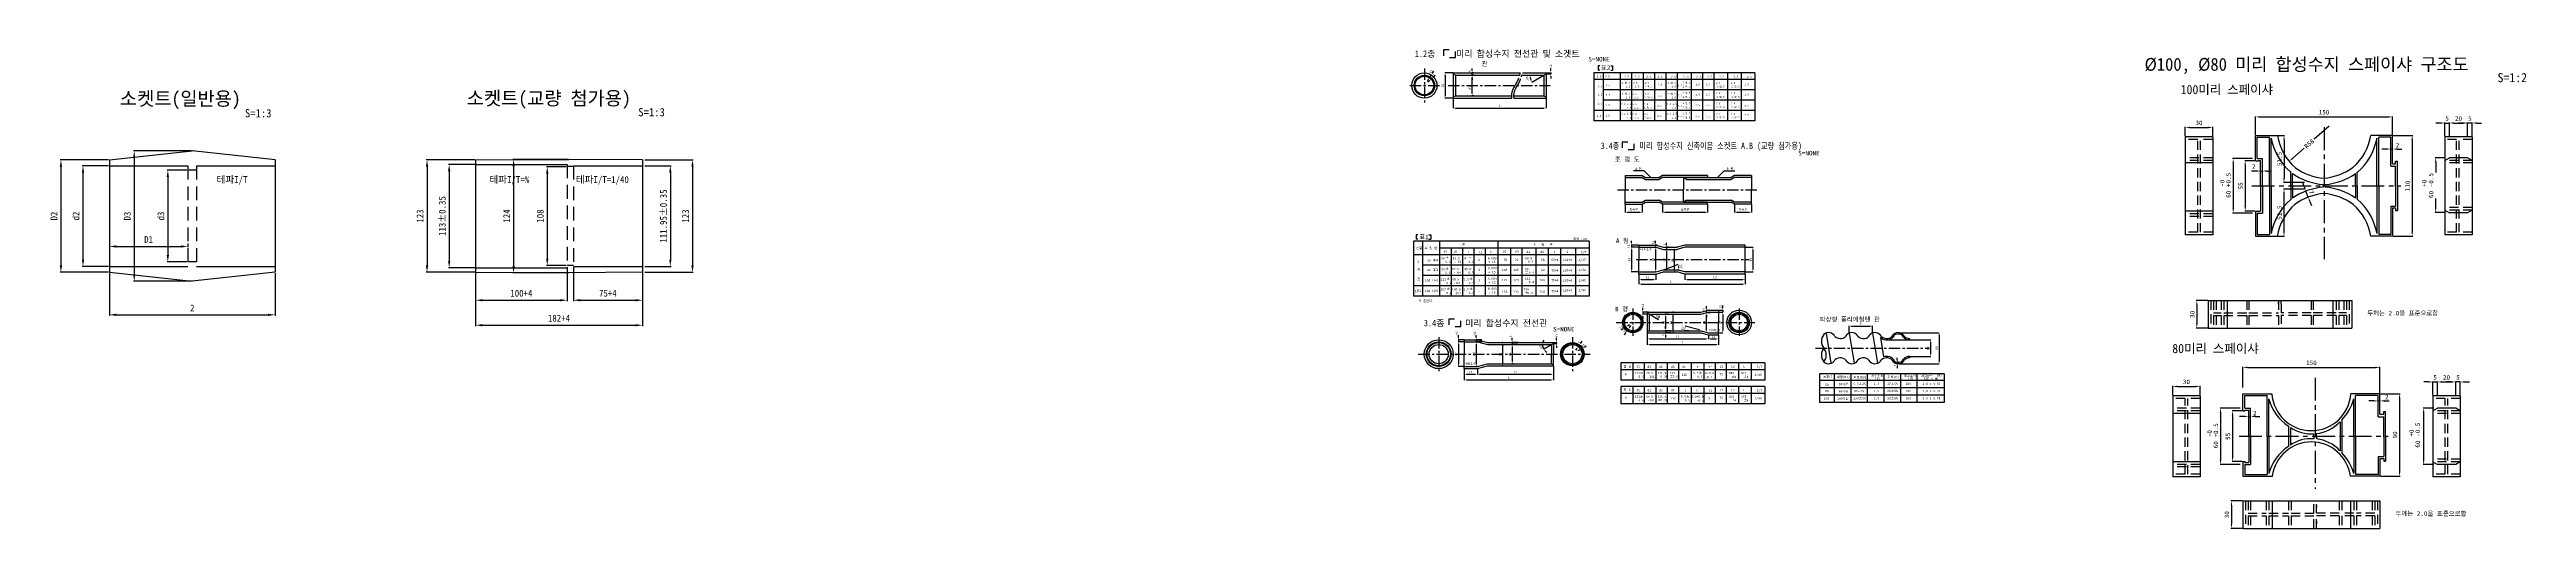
# Model space of a CAD drawing. Extents: x -1373 to 1338, y -24 to 500.
import ezdxf

# ---------------------------------------------------------------- set-up
doc = ezdxf.new("R2010")
doc.units = 0
doc.header["$LTSCALE"] = 10
for name, pattern in [('A-CENTR01', [2, 1.25, -0.25, 0.25, -0.25]), ('A-DASHD01', [0.75, 0.5, -0.25]), ('CENTER', [2, 1.25, -0.25, 0.25, -0.25]), ('HIDDEN', [0.375, 0.25, -0.125])]:
    doc.linetypes.add(name, pattern=pattern)
for name, color, linetype in [('TN-CNTL', 1, 'A-CENTR01'), ('TN-CUTL', 1, 'A-CENTR01'), ('TN-DIML', 1, 'Continuous'), ('TN-DIMS', 1, 'Continuous'), ('TN-DIMT', 3, 'Continuous'), ('TN-LEAL', 1, 'Continuous'), ('TN-LEAT', 3, 'Continuous'), ('TN-LINE', 7, 'Continuous'), ('TN-TABL-LIN1', 4, 'Continuous'), ('TN-TABL-LIN2', 1, 'Continuous'), ('TN-TABL-TEX1', 6, 'Continuous'), ('TN-TABL-TEX2', 3, 'Continuous'), ('TN-TEX1', 6, 'Continuous'), ('TN-TEXT', 3, 'Continuous')]:
    doc.layers.add(name, color=color, linetype=linetype)
doc.styles.add('D', font='GulimChe.ttf')
doc.dimstyles.new('D', dxfattribs={"dimtxt": 2.5, "dimasz": 2.5, "dimexe": 1.25, "dimexo": 2, "dimgap": 1, "dimtad": 1, "dimdec": 0, "dimtxsty": 'D', "dimcen": 2.5, "dimclrd": 9, "dimclre": 9, "dimclrt": 9, "dimadec": 0, "dimazin": 0, "dimtfac": 1, "dimtdec": 0, "dimtmove": 0, "dimatfit": 3, "dimfxl": 0, "dimarcsym": 0})

# ---------------------------------------------------------------- blocks, each defined once
blk = doc.blocks.new('*D63')
at = {"layer": 'DEFPOINTS', "color": 0}
for p in [(163.5, 474.1), (154.4, 446.6), (163.5, 446.6)]:
    blk.add_point(p, dxfattribs=at)
at = {"layer": 'TN-DIMS', "lineweight": -2}
for p, q in [((163.2, 474.1), (154.1, 474.1)), ((154.4, 471.6), (154.4, 449.1)), ((163.2, 446.6), (154.1, 446.6))]:
    blk.add_line(p, q, dxfattribs=at)
at = {"layer": 'TN-DIMS'}
for points in [[(154, 471.6), (154.9, 471.6), (154.4, 474.1)], [(154, 449.1), (154.9, 449.1), (154.4, 446.6)]]:
    blk.add_solid(points, dxfattribs=at)
at = {"layer": 'TN-DIMS', "color": 3, "insert": (151.9, 460.3), "char_height": 2.5, "attachment_point": 5, "rotation": 90, "style": 'D'}
blk.add_mtext('D1', dxfattribs=at)
blk = doc.blocks.new('*D64')
at = {"layer": 'DEFPOINTS', "color": 0}
for p in [(184.1, 471.6), (186.2, 471.6), (186.2, 449.1)]:
    blk.add_point(p, dxfattribs=at)
at = {"layer": 'TN-DIMS', "lineweight": -2}
for p, q in [((185.9, 471.6), (183.8, 471.6)), ((184.1, 451.6), (184.1, 469.1)), ((185.9, 449.1), (183.8, 449.1))]:
    blk.add_line(p, q, dxfattribs=at)
at = {"layer": 'TN-DIMS'}
for points in [[(183.7, 469.1), (184.5, 469.1), (184.1, 471.6)], [(183.7, 451.6), (184.5, 451.6), (184.1, 449.1)]]:
    blk.add_solid(points, dxfattribs=at)
at = {"layer": 'TN-DIMS', "color": 3, "insert": (181.4, 457.7), "char_height": 2.5, "attachment_point": 5, "rotation": 90, "style": 'D'}
blk.add_mtext('d1', dxfattribs=at)
blk = doc.blocks.new('*D65')
at = {"layer": 'DEFPOINTS', "color": 0}
for p in [(163.5, 446.6), (265.1, 446.6), (265.1, 435.7)]:
    blk.add_point(p, dxfattribs=at)
at = {"layer": 'TN-DIMS', "lineweight": -2}
for p, q in [((163.5, 446.3), (163.5, 435.4)), ((166, 435.7), (262.6, 435.7)), ((265.1, 446.3), (265.1, 435.4))]:
    blk.add_line(p, q, dxfattribs=at)
at = {"layer": 'TN-DIMS'}
for points in [[(166, 436.1), (166, 435.3), (163.5, 435.7)], [(262.6, 436.1), (262.6, 435.3), (265.1, 435.7)]]:
    blk.add_solid(points, dxfattribs=at)
at = {"layer": 'TN-DIMS', "color": 3, "insert": (214.3, 438.2), "char_height": 2.5, "attachment_point": 5, "style": 'D'}
blk.add_mtext('L', dxfattribs=at)
blk = doc.blocks.new('*D66')
at = {"layer": 'DEFPOINTS', "color": 0}
for p in [(265.1, 474.1), (265.1, 473), (270.2, 473)]:
    blk.add_point(p, dxfattribs=at)
at = {"layer": 'TN-DIMS', "lineweight": -2}
for p, q in [((265.4, 474.1), (270.5, 474.1)), ((265.4, 473), (270.5, 473)), ((270.2, 476.6), (270.2, 479.1)), ((270.2, 474.1), (270.2, 473)), ((270.2, 470.5), (270.2, 468))]:
    blk.add_line(p, q, dxfattribs=at)
at = {"layer": 'TN-DIMS'}
for points in [[(269.8, 476.6), (270.6, 476.6), (270.2, 474.1)], [(269.8, 470.5), (270.6, 470.5), (270.2, 473)]]:
    blk.add_solid(points, dxfattribs=at)
at = {"layer": 'TN-DIMS', "color": 3, "insert": (270.2, 481.6), "char_height": 2.5, "attachment_point": 5, "rotation": 90, "style": 'D'}
blk.add_mtext('t1', dxfattribs=at)
blk = doc.blocks.new('*D67')
at = {"layer": 'DEFPOINTS', "color": 0}
for p in [(166, 471.6), (248.3, 466.4), (249.3, 463.9), (262.6, 471.6), (262.6, 471.6)]:
    blk.add_point(p, dxfattribs=at)
at = {"layer": 'TN-DIMS', "lineweight": -2}
blk.add_arc((262.6, 471.6), 15.2, 189.4543, 200.5457, dxfattribs=at)
at = {"layer": 'TN-DIMS'}
for points in [[(247.2, 469.1), (248, 469.1), (247.4, 471.6)], [(248.8, 466.4), (248, 466.1), (249.5, 464)]]:
    blk.add_solid(points, dxfattribs=at)
at = {"layer": 'TN-DIMS', "color": 3, "insert": (244.5, 468.1), "char_height": 2.5, "attachment_point": 5, "rotation": 280.9309, "style": 'D'}
blk.add_mtext('30%%D', dxfattribs=at)
blk = doc.blocks.new('*D68')
at = {"layer": 'DEFPOINTS', "color": 0, "ltscale": 2}
for p in [(994.8, 414.4), (964.8, 404.2), (994.8, 404.2)]:
    blk.add_point(p, dxfattribs=at)
at = {"layer": 'TN-DIMS', "lineweight": -2, "ltscale": 2}
for p, q in [((964.8, 404.8), (964.8, 415)), ((969.8, 414.4), (989.8, 414.4)), ((994.8, 404.8), (994.8, 415))]:
    blk.add_line(p, q, dxfattribs=at)
at = {"layer": 'TN-DIMS', "ltscale": 2}
for points in [[(969.8, 415.3), (969.8, 413.6), (964.8, 414.4)], [(989.8, 415.3), (989.8, 413.6), (994.8, 414.4)]]:
    blk.add_solid(points, dxfattribs=at)
at = {"layer": 'TN-DIMS', "color": 3, "ltscale": 2, "insert": (979.8, 419.5), "char_height": 5, "attachment_point": 5, "style": 'D'}
blk.add_mtext('30', dxfattribs=at)
blk = doc.blocks.new('*D69')
at = {"layer": 'DEFPOINTS', "color": 0, "ltscale": 2}
for p in [(1191.8, 426), (1041.6, 405.7), (1191.8, 405.7)]:
    blk.add_point(p, dxfattribs=at)
at = {"layer": 'TN-DIMS', "lineweight": -2, "ltscale": 2}
for p, q in [((1041.6, 406.3), (1041.6, 426.6)), ((1046.6, 426), (1186.8, 426)), ((1191.8, 406.3), (1191.8, 426.6))]:
    blk.add_line(p, q, dxfattribs=at)
at = {"layer": 'TN-DIMS', "ltscale": 2}
for points in [[(1046.6, 426.8), (1046.6, 425.2), (1041.6, 426)], [(1186.8, 426.8), (1186.8, 425.2), (1191.8, 426)]]:
    blk.add_solid(points, dxfattribs=at)
at = {"layer": 'TN-DIMS', "color": 3, "ltscale": 2, "insert": (1116.7, 431.1), "char_height": 5, "attachment_point": 5, "style": 'D'}
blk.add_mtext('150', dxfattribs=at)
blk = doc.blocks.new('*D70')
at = {"layer": 'DEFPOINTS', "color": 0, "ltscale": 2}
for p in [(1191.8, 405.7), (1191.8, 295.6), (1213.2, 295.6)]:
    blk.add_point(p, dxfattribs=at)
at = {"layer": 'TN-DIMS', "lineweight": -2, "ltscale": 2}
for p, q in [((1192.4, 405.7), (1213.8, 405.7)), ((1213.2, 400.7), (1213.2, 300.6)), ((1192.4, 295.6), (1213.8, 295.6))]:
    blk.add_line(p, q, dxfattribs=at)
at = {"layer": 'TN-DIMS', "ltscale": 2}
for points in [[(1212.3, 400.7), (1214, 400.7), (1213.2, 405.7)], [(1212.3, 300.6), (1214, 300.6), (1213.2, 295.6)]]:
    blk.add_solid(points, dxfattribs=at)
at = {"layer": 'TN-DIMS', "color": 3, "ltscale": 2, "insert": (1208.1, 350.6), "char_height": 5, "attachment_point": 5, "rotation": 90, "style": 'D'}
blk.add_mtext('110', dxfattribs=at)
blk = doc.blocks.new('*D71')
at = {"layer": 'DEFPOINTS', "color": 0, "ltscale": 2}
for p in [(1189.8, 385.5), (1191.8, 390.9), (1191.8, 385.9)]:
    blk.add_point(p, dxfattribs=at)
at = {"layer": 'TN-DIMS', "lineweight": -2, "ltscale": 2}
for p, q in [((1184.8, 390.9), (1179.8, 390.9)), ((1189.8, 386.1), (1189.8, 391.5)), ((1189.8, 390.9), (1191.8, 390.9)), ((1191.8, 386.5), (1191.8, 391.5)), ((1196.8, 390.9), (1201.8, 390.9))]:
    blk.add_line(p, q, dxfattribs=at)
at = {"layer": 'TN-DIMS', "ltscale": 2}
for points in [[(1184.8, 391.7), (1184.8, 390), (1189.8, 390.9)], [(1196.8, 391.7), (1196.8, 390), (1191.8, 390.9)]]:
    blk.add_solid(points, dxfattribs=at)
at = {"layer": 'TN-DIMS', "color": 3, "ltscale": 2, "insert": (1197.2, 395.1), "char_height": 5, "attachment_point": 5, "style": 'D'}
blk.add_mtext('2', dxfattribs=at)
blk = doc.blocks.new('*D72')
at = {"layer": 'DEFPOINTS', "color": 0, "ltscale": 2}
for p in [(1041.6, 378.1), (1030.4, 323.1), (1041.6, 323.1)]:
    blk.add_point(p, dxfattribs=at)
at = {"layer": 'TN-DIMS', "lineweight": -2, "ltscale": 2}
for p, q in [((1041, 378.1), (1029.8, 378.1)), ((1030.4, 373.1), (1030.4, 328.1)), ((1041, 323.1), (1029.8, 323.1))]:
    blk.add_line(p, q, dxfattribs=at)
at = {"layer": 'TN-DIMS', "ltscale": 2}
for points in [[(1029.6, 373.1), (1031.2, 373.1), (1030.4, 378.1)], [(1029.6, 328.1), (1031.2, 328.1), (1030.4, 323.1)]]:
    blk.add_solid(points, dxfattribs=at)
at = {"layer": 'TN-DIMS', "color": 3, "ltscale": 2, "insert": (1025.3, 350.6), "char_height": 5, "attachment_point": 5, "rotation": 90, "style": 'D'}
blk.add_mtext('55', dxfattribs=at)
blk = doc.blocks.new('*D73')
at = {"layer": 'DEFPOINTS', "color": 0, "ltscale": 2}
for p in [(1047.3, 361.5), (1049.3, 366.8), (1049.3, 361.9)]:
    blk.add_point(p, dxfattribs=at)
at = {"layer": 'TN-DIMS', "lineweight": -2, "ltscale": 2}
for p, q in [((1042.3, 366.8), (1037.3, 366.8)), ((1047.3, 362.1), (1047.3, 367.4)), ((1047.3, 366.8), (1049.3, 366.8)), ((1049.3, 362.5), (1049.3, 367.4)), ((1054.3, 366.8), (1059.3, 366.8))]:
    blk.add_line(p, q, dxfattribs=at)
at = {"layer": 'TN-DIMS', "ltscale": 2}
for points in [[(1042.3, 367.7), (1042.3, 366), (1047.3, 366.8)], [(1054.3, 367.7), (1054.3, 366), (1049.3, 366.8)]]:
    blk.add_solid(points, dxfattribs=at)
at = {"layer": 'TN-DIMS', "color": 3, "ltscale": 2, "insert": (1039.7, 371.8), "char_height": 5, "attachment_point": 5, "style": 'D'}
blk.add_mtext('2', dxfattribs=at)
blk = doc.blocks.new('*D74')
at = {"layer": 'DEFPOINTS', "color": 0, "ltscale": 2}
for p in [(1062.4, 405.7), (1072.9, 354.2), (1095.9, 354.2)]:
    blk.add_point(p, dxfattribs=at)
at = {"layer": 'TN-DIMS', "lineweight": -2, "ltscale": 2}
for p, q in [((1063, 405.7), (1073.5, 405.7)), ((1072.9, 400.7), (1072.9, 359.2)), ((1095.3, 354.2), (1072.3, 354.2))]:
    blk.add_line(p, q, dxfattribs=at)
at = {"layer": 'TN-DIMS', "ltscale": 2}
for points in [[(1072, 400.7), (1073.7, 400.7), (1072.9, 405.7)], [(1072, 359.2), (1073.7, 359.2), (1072.9, 354.2)]]:
    blk.add_solid(points, dxfattribs=at)
at = {"layer": 'TN-DIMS', "color": 3, "ltscale": 2, "insert": (1067.8, 380), "char_height": 5, "attachment_point": 5, "rotation": 90, "style": 'D'}
blk.add_mtext('51.5', dxfattribs=at)
blk = doc.blocks.new('*D75')
at = {"layer": 'DEFPOINTS', "color": 0, "ltscale": 2}
for p in [(1072.9, 347.1), (1095.9, 347.1), (1062.4, 295.6)]:
    blk.add_point(p, dxfattribs=at)
at = {"layer": 'TN-DIMS', "lineweight": -2, "ltscale": 2}
for p, q in [((1095.3, 347.1), (1072.3, 347.1)), ((1072.9, 300.6), (1072.9, 342.1)), ((1063, 295.6), (1073.5, 295.6))]:
    blk.add_line(p, q, dxfattribs=at)
at = {"layer": 'TN-DIMS', "ltscale": 2}
for points in [[(1072, 342.1), (1073.7, 342.1), (1072.9, 347.1)], [(1072, 300.6), (1073.7, 300.6), (1072.9, 295.6)]]:
    blk.add_solid(points, dxfattribs=at)
at = {"layer": 'TN-DIMS', "color": 3, "ltscale": 2, "insert": (1067.8, 321.3), "char_height": 5, "attachment_point": 5, "rotation": 90, "style": 'D'}
blk.add_mtext('51.5', dxfattribs=at)
blk = doc.blocks.new('*D76')
at = {"layer": 'DEFPOINTS', "color": 0, "ltscale": 2}
for p in [(1253.9, 419.3), (1248.9, 404.2), (1253.9, 404.2)]:
    blk.add_point(p, dxfattribs=at)
at = {"layer": 'TN-DIMS', "lineweight": -2, "ltscale": 2}
for p, q in [((1243.9, 419.3), (1238.9, 419.3)), ((1248.9, 404.8), (1248.9, 419.9)), ((1248.9, 419.3), (1253.9, 419.3)), ((1253.9, 404.8), (1253.9, 419.9)), ((1258.9, 419.3), (1263.9, 419.3))]:
    blk.add_line(p, q, dxfattribs=at)
at = {"layer": 'TN-DIMS', "ltscale": 2}
for points in [[(1243.9, 420.2), (1243.9, 418.5), (1248.9, 419.3)], [(1258.9, 420.2), (1258.9, 418.5), (1253.9, 419.3)]]:
    blk.add_solid(points, dxfattribs=at)
at = {"layer": 'TN-DIMS', "color": 3, "ltscale": 2, "insert": (1251.4, 424.4), "char_height": 5, "attachment_point": 5, "style": 'D'}
blk.add_mtext('5', dxfattribs=at)
blk = doc.blocks.new('*D77')
at = {"layer": 'DEFPOINTS', "color": 0, "ltscale": 2}
for p in [(1273.9, 419.3), (1273.9, 404.2), (1278.9, 404.2)]:
    blk.add_point(p, dxfattribs=at)
at = {"layer": 'TN-DIMS', "lineweight": -2, "ltscale": 2}
for p, q in [((1268.9, 419.3), (1263.9, 419.3)), ((1273.9, 404.8), (1273.9, 419.9)), ((1278.9, 419.3), (1273.9, 419.3)), ((1278.9, 404.8), (1278.9, 419.9)), ((1283.9, 419.3), (1288.9, 419.3))]:
    blk.add_line(p, q, dxfattribs=at)
at = {"layer": 'TN-DIMS', "ltscale": 2}
for points in [[(1268.9, 420.2), (1268.9, 418.5), (1273.9, 419.3)], [(1283.9, 420.2), (1283.9, 418.5), (1278.9, 419.3)]]:
    blk.add_solid(points, dxfattribs=at)
at = {"layer": 'TN-DIMS', "color": 3, "ltscale": 2, "insert": (1276.4, 424.4), "char_height": 5, "attachment_point": 5, "style": 'D'}
blk.add_mtext('5', dxfattribs=at)
blk = doc.blocks.new('*D78')
at = {"layer": 'DEFPOINTS', "color": 0, "ltscale": 2}
for p in [(1253.9, 408.5), (1273.9, 419.3), (1273.9, 408.5)]:
    blk.add_point(p, dxfattribs=at)
at = {"layer": 'TN-DIMS', "lineweight": -2, "ltscale": 2}
for p, q in [((1253.9, 409.1), (1253.9, 419.9)), ((1258.9, 419.3), (1268.9, 419.3)), ((1273.9, 409.1), (1273.9, 419.9))]:
    blk.add_line(p, q, dxfattribs=at)
at = {"layer": 'TN-DIMS', "ltscale": 2}
for points in [[(1258.9, 420.2), (1258.9, 418.5), (1253.9, 419.3)], [(1268.9, 420.2), (1268.9, 418.5), (1273.9, 419.3)]]:
    blk.add_solid(points, dxfattribs=at)
at = {"layer": 'TN-DIMS', "color": 3, "ltscale": 2, "insert": (1263.9, 424.4), "char_height": 5, "attachment_point": 5, "style": 'D'}
blk.add_mtext('20', dxfattribs=at)
blk = doc.blocks.new('*D79')
at = {"layer": 'DEFPOINTS', "color": 0}
for p in [(-1307.7, 256.1), (-1126.4, 256.1), (-1126.4, 209.6)]:
    blk.add_point(p, dxfattribs=at)
at = {"layer": 'TN-DIMS', "lineweight": -2}
for p, q in [((-1307.7, 255.2), (-1307.7, 208.7)), ((-1126.4, 255.2), (-1126.4, 208.7)), ((-1300.2, 209.6), (-1133.9, 209.6))]:
    blk.add_line(p, q, dxfattribs=at)
at = {"layer": 'TN-DIMS'}
for points in [[(-1300.2, 210.9), (-1300.2, 208.4), (-1307.7, 209.6)], [(-1133.9, 210.9), (-1133.9, 208.4), (-1126.4, 209.6)]]:
    blk.add_solid(points, dxfattribs=at)
at = {"layer": 'TN-DIMS', "color": 3, "insert": (-1217, 217.1), "char_height": 7.5, "attachment_point": 5, "style": 'D'}
blk.add_mtext('2', dxfattribs=at)
blk = doc.blocks.new('*D80')
at = {"layer": 'DEFPOINTS', "color": 0}
for p in [(-1307.7, 379.1), (-1360.8, 256.1), (-1307.7, 256.1)]:
    blk.add_point(p, dxfattribs=at)
at = {"layer": 'TN-DIMS', "lineweight": -2}
for p, q in [((-1308.6, 379.1), (-1361.7, 379.1)), ((-1360.8, 371.6), (-1360.8, 263.6)), ((-1308.6, 256.1), (-1361.7, 256.1))]:
    blk.add_line(p, q, dxfattribs=at)
at = {"layer": 'TN-DIMS'}
for points in [[(-1362, 371.6), (-1359.5, 371.6), (-1360.8, 379.1)], [(-1362, 263.6), (-1359.5, 263.6), (-1360.8, 256.1)]]:
    blk.add_solid(points, dxfattribs=at)
at = {"layer": 'TN-DIMS', "color": 3, "insert": (-1368.3, 317.6), "char_height": 7.5, "attachment_point": 5, "rotation": 90, "style": 'D'}
blk.add_mtext('D2', dxfattribs=at)
blk = doc.blocks.new('*D81')
at = {"layer": 'DEFPOINTS', "color": 0}
for p in [(-1307.7, 372.6), (-1336.6, 262.6), (-1307.7, 262.6)]:
    blk.add_point(p, dxfattribs=at)
at = {"layer": 'TN-DIMS', "lineweight": -2}
for p, q in [((-1308.6, 372.6), (-1337.5, 372.6)), ((-1336.6, 365.1), (-1336.6, 270.1)), ((-1308.6, 262.6), (-1337.5, 262.6))]:
    blk.add_line(p, q, dxfattribs=at)
at = {"layer": 'TN-DIMS'}
for points in [[(-1337.8, 365.1), (-1335.3, 365.1), (-1336.6, 372.6)], [(-1337.8, 270.1), (-1335.3, 270.1), (-1336.6, 262.6)]]:
    blk.add_solid(points, dxfattribs=at)
at = {"layer": 'TN-DIMS', "color": 3, "insert": (-1344.2, 317.6), "char_height": 7.5, "attachment_point": 5, "rotation": 90, "style": 'D'}
blk.add_mtext('d2', dxfattribs=at)
blk = doc.blocks.new('*D82')
at = {"layer": 'DEFPOINTS', "color": 0}
for p in [(-1217, 388.8), (-1280.5, 246.4), (-1217, 246.4)]:
    blk.add_point(p, dxfattribs=at)
at = {"layer": 'TN-DIMS', "lineweight": -2}
for p, q in [((-1217.9, 388.8), (-1281.4, 388.8)), ((-1280.5, 381.3), (-1280.5, 253.9)), ((-1217.9, 246.4), (-1281.4, 246.4))]:
    blk.add_line(p, q, dxfattribs=at)
at = {"layer": 'TN-DIMS'}
for points in [[(-1281.8, 381.3), (-1279.3, 381.3), (-1280.5, 388.8)], [(-1281.8, 253.9), (-1279.3, 253.9), (-1280.5, 246.4)]]:
    blk.add_solid(points, dxfattribs=at)
at = {"layer": 'TN-DIMS', "color": 3, "insert": (-1288.1, 317.6), "char_height": 7.5, "attachment_point": 5, "rotation": 90, "style": 'D'}
blk.add_mtext('D3', dxfattribs=at)
blk = doc.blocks.new('*D83')
at = {"layer": 'DEFPOINTS', "color": 0}
for p in [(-1307.7, 288.6), (-1221.9, 288.6), (-1221.9, 284.4)]:
    blk.add_point(p, dxfattribs=at)
at = {"layer": 'TN-DIMS', "lineweight": -2}
for p, q in [((-1307.7, 287.7), (-1307.7, 283.5)), ((-1300.2, 284.4), (-1229.4, 284.4)), ((-1221.9, 287.7), (-1221.9, 283.5))]:
    blk.add_line(p, q, dxfattribs=at)
at = {"layer": 'TN-DIMS'}
for points in [[(-1300.2, 285.6), (-1300.2, 283.1), (-1307.7, 284.4)], [(-1229.4, 285.6), (-1229.4, 283.1), (-1221.9, 284.4)]]:
    blk.add_solid(points, dxfattribs=at)
at = {"layer": 'TN-DIMS', "color": 3, "insert": (-1264.8, 292), "char_height": 7.5, "attachment_point": 5, "style": 'D'}
blk.add_mtext('D1', dxfattribs=at)
blk = doc.blocks.new('*D84')
at = {"layer": 'DEFPOINTS', "color": 0}
for p in [(-1221.9, 367.8), (-1243.7, 267.4), (-1221.9, 267.4)]:
    blk.add_point(p, dxfattribs=at)
at = {"layer": 'TN-DIMS', "lineweight": -2}
for p, q in [((-1222.8, 367.8), (-1244.6, 367.8)), ((-1243.7, 360.3), (-1243.7, 274.9)), ((-1222.8, 267.4), (-1244.6, 267.4))]:
    blk.add_line(p, q, dxfattribs=at)
at = {"layer": 'TN-DIMS'}
for points in [[(-1245, 360.3), (-1242.5, 360.3), (-1243.7, 367.8)], [(-1245, 274.9), (-1242.5, 274.9), (-1243.7, 267.4)]]:
    blk.add_solid(points, dxfattribs=at)
at = {"layer": 'TN-DIMS', "color": 3, "insert": (-1251.3, 317.6), "char_height": 7.5, "attachment_point": 5, "rotation": 90, "style": 'D'}
blk.add_mtext('d3', dxfattribs=at)
blk = doc.blocks.new('*D85')
at = {"layer": 'DEFPOINTS', "color": 0}
for p in [(-906.8, 256.1), (-724.1, 256.1), (-724.1, 198.3)]:
    blk.add_point(p, dxfattribs=at)
at = {"layer": 'TN-DIMS', "lineweight": -2}
for p, q in [((-906.8, 255.2), (-906.8, 197.4)), ((-724.1, 255.2), (-724.1, 197.4)), ((-899.3, 198.3), (-731.6, 198.3))]:
    blk.add_line(p, q, dxfattribs=at)
at = {"layer": 'TN-DIMS'}
for points in [[(-899.3, 199.5), (-899.3, 197), (-906.8, 198.3)], [(-731.6, 199.5), (-731.6, 197), (-724.1, 198.3)]]:
    blk.add_solid(points, dxfattribs=at)
at = {"layer": 'TN-DIMS', "color": 3, "insert": (-815.5, 205.9), "char_height": 7.5, "attachment_point": 5, "style": 'D'}
blk.add_mtext('182+4', dxfattribs=at)
blk = doc.blocks.new('*D86')
at = {"layer": 'DEFPOINTS', "color": 0}
for p in [(-806.6, 371.6), (-828.4, 263.6), (-806.6, 263.6)]:
    blk.add_point(p, dxfattribs=at)
at = {"layer": 'TN-DIMS', "lineweight": -2}
for p, q in [((-807.5, 371.6), (-829.3, 371.6)), ((-828.4, 364.1), (-828.4, 271.1)), ((-807.5, 263.6), (-829.3, 263.6))]:
    blk.add_line(p, q, dxfattribs=at)
at = {"layer": 'TN-DIMS'}
for points in [[(-829.6, 364.1), (-827.1, 364.1), (-828.4, 371.6)], [(-829.6, 271.1), (-827.1, 271.1), (-828.4, 263.6)]]:
    blk.add_solid(points, dxfattribs=at)
at = {"layer": 'TN-DIMS', "color": 3, "insert": (-836, 317.6), "char_height": 7.5, "attachment_point": 5, "rotation": 90, "style": 'D'}
blk.add_mtext('108', dxfattribs=at)
blk = doc.blocks.new('*D87')
at = {"layer": 'DEFPOINTS', "color": 0}
for p in [(-804.7, 379.6), (-865.2, 255.6), (-804.7, 255.6)]:
    blk.add_point(p, dxfattribs=at)
at = {"layer": 'TN-DIMS', "lineweight": -2}
for p, q in [((-805.6, 379.6), (-866.1, 379.6)), ((-865.2, 372.1), (-865.2, 263.1)), ((-805.6, 255.6), (-866.1, 255.6))]:
    blk.add_line(p, q, dxfattribs=at)
at = {"layer": 'TN-DIMS'}
for points in [[(-866.5, 372.1), (-864, 372.1), (-865.2, 379.6)], [(-866.5, 263.1), (-864, 263.1), (-865.2, 255.6)]]:
    blk.add_solid(points, dxfattribs=at)
at = {"layer": 'TN-DIMS', "color": 3, "insert": (-872.8, 317.6), "char_height": 7.5, "attachment_point": 5, "rotation": 90, "style": 'D'}
blk.add_mtext('124', dxfattribs=at)
blk = doc.blocks.new('*D88')
at = {"layer": 'DEFPOINTS', "color": 0}
for p in [(-906.8, 374.1), (-935.7, 261.1), (-906.8, 261.1)]:
    blk.add_point(p, dxfattribs=at)
at = {"layer": 'TN-DIMS', "lineweight": -2}
for p, q in [((-907.7, 374.1), (-936.6, 374.1)), ((-935.7, 366.6), (-935.7, 268.6)), ((-907.7, 261.1), (-936.6, 261.1))]:
    blk.add_line(p, q, dxfattribs=at)
at = {"layer": 'TN-DIMS'}
for points in [[(-937, 366.6), (-934.5, 366.6), (-935.7, 374.1)], [(-937, 268.6), (-934.5, 268.6), (-935.7, 261.1)]]:
    blk.add_solid(points, dxfattribs=at)
at = {"layer": 'TN-DIMS', "color": 3, "insert": (-943.3, 317.6), "char_height": 7.5, "attachment_point": 5, "rotation": 90, "style": 'D'}
blk.add_mtext('113±0.35', dxfattribs=at)
blk = doc.blocks.new('*D1')
at = {"layer": 'DEFPOINTS', "color": 0}
for p in [(-906.8, 379.1), (-960, 256.1), (-906.8, 256.1)]:
    blk.add_point(p, dxfattribs=at)
at = {"layer": 'TN-DIMS', "lineweight": -2}
for p, q in [((-907.7, 379.1), (-960.9, 379.1)), ((-960, 371.6), (-960, 263.6)), ((-907.7, 256.1), (-960.9, 256.1))]:
    blk.add_line(p, q, dxfattribs=at)
at = {"layer": 'TN-DIMS'}
for points in [[(-961.2, 371.6), (-958.7, 371.6), (-960, 379.1)], [(-961.2, 263.6), (-958.7, 263.6), (-960, 256.1)]]:
    blk.add_solid(points, dxfattribs=at)
at = {"layer": 'TN-DIMS', "color": 3, "insert": (-967.6, 317.6), "char_height": 7.5, "attachment_point": 5, "rotation": 90, "style": 'D'}
blk.add_mtext('123', dxfattribs=at)
blk = doc.blocks.new('*D2')
at = {"layer": 'DEFPOINTS', "color": 0}
for p in [(-906.8, 262.6), (-806.6, 262.6), (-806.6, 225.6)]:
    blk.add_point(p, dxfattribs=at)
at = {"layer": 'TN-DIMS', "lineweight": -2}
for p, q in [((-906.8, 261.7), (-906.8, 224.7)), ((-806.6, 261.7), (-806.6, 224.7)), ((-899.3, 225.6), (-814.1, 225.6))]:
    blk.add_line(p, q, dxfattribs=at)
at = {"layer": 'TN-DIMS'}
for points in [[(-899.3, 226.8), (-899.3, 224.3), (-906.8, 225.6)], [(-814.1, 226.8), (-814.1, 224.3), (-806.6, 225.6)]]:
    blk.add_solid(points, dxfattribs=at)
at = {"layer": 'TN-DIMS', "color": 3, "insert": (-856.7, 233.2), "char_height": 7.5, "attachment_point": 5, "style": 'D'}
blk.add_mtext('100+4', dxfattribs=at)
blk = doc.blocks.new('*D3')
at = {"layer": 'DEFPOINTS', "color": 0}
for p in [(-799.8, 262.6), (-724.1, 262.6), (-724.1, 225.6)]:
    blk.add_point(p, dxfattribs=at)
at = {"layer": 'TN-DIMS', "lineweight": -2}
for p, q in [((-799.8, 261.7), (-799.8, 224.7)), ((-724.1, 261.7), (-724.1, 224.7)), ((-792.3, 225.6), (-731.6, 225.6))]:
    blk.add_line(p, q, dxfattribs=at)
at = {"layer": 'TN-DIMS'}
for points in [[(-792.3, 226.8), (-792.3, 224.3), (-799.8, 225.6)], [(-731.6, 226.8), (-731.6, 224.3), (-724.1, 225.6)]]:
    blk.add_solid(points, dxfattribs=at)
at = {"layer": 'TN-DIMS', "color": 3, "insert": (-762, 233.2), "char_height": 7.5, "attachment_point": 5, "style": 'D'}
blk.add_mtext('75+4', dxfattribs=at)
blk = doc.blocks.new('*D4')
at = {"layer": 'DEFPOINTS', "color": 0}
for p in [(-722.5, 372.6), (-722.5, 262.6), (-693.6, 262.6)]:
    blk.add_point(p, dxfattribs=at)
at = {"layer": 'TN-DIMS', "lineweight": -2}
for p, q in [((-721.6, 372.6), (-692.7, 372.6)), ((-693.6, 365.1), (-693.6, 270.1)), ((-721.6, 262.6), (-692.7, 262.6))]:
    blk.add_line(p, q, dxfattribs=at)
at = {"layer": 'TN-DIMS'}
for points in [[(-694.9, 365.1), (-692.4, 365.1), (-693.6, 372.6)], [(-694.9, 270.1), (-692.4, 270.1), (-693.6, 262.6)]]:
    blk.add_solid(points, dxfattribs=at)
at = {"layer": 'TN-DIMS', "color": 3, "insert": (-701.2, 317.6), "char_height": 7.5, "attachment_point": 5, "rotation": 90, "style": 'D'}
blk.add_mtext('111.95±0.35', dxfattribs=at)
blk = doc.blocks.new('*D5')
at = {"layer": 'DEFPOINTS', "color": 0}
for p in [(-722.5, 379.1), (-722.5, 256.1), (-669.4, 256.1)]:
    blk.add_point(p, dxfattribs=at)
at = {"layer": 'TN-DIMS', "lineweight": -2}
for p, q in [((-721.6, 379.1), (-668.5, 379.1)), ((-669.4, 371.6), (-669.4, 263.6)), ((-721.6, 256.1), (-668.5, 256.1))]:
    blk.add_line(p, q, dxfattribs=at)
at = {"layer": 'TN-DIMS'}
for points in [[(-670.6, 371.6), (-668.1, 371.6), (-669.4, 379.1)], [(-670.6, 263.6), (-668.1, 263.6), (-669.4, 256.1)]]:
    blk.add_solid(points, dxfattribs=at)
at = {"layer": 'TN-DIMS', "color": 3, "insert": (-677, 317.6), "char_height": 7.5, "attachment_point": 5, "rotation": 90, "style": 'D'}
blk.add_mtext('123', dxfattribs=at)
blk = doc.blocks.new('*D6')
at = {"layer": 'DEFPOINTS', "color": 0}
for p in [(201, 177.1), (261.7, 173.8), (263.9, 173.1), (270.8, 177.1), (270.8, 177.1)]:
    blk.add_point(p, dxfattribs=at)
at = {"layer": 'TN-DIMS', "lineweight": -2}
blk.add_line((263.6, 172.9), (262.2, 172.1), dxfattribs=at)
for start, end in [(180, 210), (150.0681, 165.0341), (224.9659, 239.9319)]:
    blk.add_arc((270.8, 177.1), 9.6, start, end, dxfattribs=at)
at = {"layer": 'TN-DIMS'}
for points in [[(261.9, 179.5), (261.1, 179.6), (261.2, 177.1)], [(263.6, 170), (264.3, 170.5), (262.4, 172.3)]]:
    blk.add_solid(points, dxfattribs=at)
at = {"layer": 'TN-DIMS', "color": 3, "insert": (259.4, 174.1), "char_height": 2.5, "attachment_point": 5, "rotation": 284.3957, "style": 'D'}
blk.add_mtext('30%%d', dxfattribs=at)
blk = doc.blocks.new('*D7')
at = {"layer": 'DEFPOINTS', "color": 0}
for p in [(175.5, 180.1), (169, 153.1), (175.5, 153.1)]:
    blk.add_point(p, dxfattribs=at)
at = {"layer": 'TN-DIMS', "lineweight": -2}
for p, q in [((175.2, 180.1), (168.7, 180.1)), ((169, 177.6), (169, 155.6)), ((175.2, 153.1), (168.7, 153.1))]:
    blk.add_line(p, q, dxfattribs=at)
at = {"layer": 'TN-DIMS'}
for points in [[(168.5, 177.6), (169.4, 177.6), (169, 180.1)], [(168.5, 155.6), (169.4, 155.6), (169, 153.1)]]:
    blk.add_solid(points, dxfattribs=at)
at = {"layer": 'TN-DIMS', "color": 3, "insert": (166.4, 166.6), "char_height": 2.5, "attachment_point": 5, "rotation": 90, "style": 'D'}
blk.add_mtext('d2', dxfattribs=at)
blk = doc.blocks.new('*D8')
at = {"layer": 'DEFPOINTS', "color": 0}
for p in [(169, 180.1), (175.5, 182.3), (175.5, 180.1)]:
    blk.add_point(p, dxfattribs=at)
at = {"layer": 'TN-DIMS', "lineweight": -2}
for p, q in [((175.2, 182.3), (168.7, 182.3)), ((175.2, 180.1), (168.7, 180.1)), ((169, 184.8), (169, 187.3)), ((169, 182.3), (169, 180.1)), ((169, 177.6), (169, 175.1))]:
    blk.add_line(p, q, dxfattribs=at)
at = {"layer": 'TN-DIMS'}
for points in [[(168.5, 184.8), (169.4, 184.8), (169, 182.3)], [(168.5, 177.6), (169.4, 177.6), (169, 180.1)]]:
    blk.add_solid(points, dxfattribs=at)
at = {"layer": 'TN-DIMS', "color": 3, "insert": (167.1, 189.8), "char_height": 2.5, "attachment_point": 5, "rotation": 90, "style": 'D'}
blk.add_mtext('t1', dxfattribs=at)
blk = doc.blocks.new('*D9')
at = {"layer": 'DEFPOINTS', "color": 0}
for p in [(189.8, 180.1), (188.5, 153.1), (189.8, 153.1)]:
    blk.add_point(p, dxfattribs=at)
at = {"layer": 'TN-DIMS', "lineweight": -2}
for p, q in [((189.5, 180.1), (188.2, 180.1)), ((188.5, 177.6), (188.5, 155.6)), ((189.5, 153.1), (188.2, 153.1))]:
    blk.add_line(p, q, dxfattribs=at)
at = {"layer": 'TN-DIMS'}
for points in [[(188.1, 177.6), (189, 177.6), (188.5, 180.1)], [(188.1, 155.6), (189, 155.6), (188.5, 153.1)]]:
    blk.add_solid(points, dxfattribs=at)
at = {"layer": 'TN-DIMS', "color": 3, "insert": (186, 166.6), "char_height": 2.5, "attachment_point": 5, "rotation": 90, "style": 'D'}
blk.add_mtext('d4', dxfattribs=at)
blk = doc.blocks.new('*D10')
at = {"layer": 'DEFPOINTS', "color": 0}
for p in [(188.5, 180.1), (195.1, 182.3), (195.1, 180.1)]:
    blk.add_point(p, dxfattribs=at)
at = {"layer": 'TN-DIMS', "lineweight": -2}
for p, q in [((194.8, 182.3), (188.2, 182.3)), ((194.8, 180.1), (188.2, 180.1)), ((188.5, 184.8), (188.5, 187.3)), ((188.5, 182.3), (188.5, 180.1)), ((188.5, 177.6), (188.5, 175.1))]:
    blk.add_line(p, q, dxfattribs=at)
at = {"layer": 'TN-DIMS'}
for points in [[(188.1, 184.8), (189, 184.8), (188.5, 182.3)], [(188.1, 177.6), (189, 177.6), (188.5, 180.1)]]:
    blk.add_solid(points, dxfattribs=at)
at = {"layer": 'TN-DIMS', "color": 3, "insert": (186.7, 189.8), "char_height": 2.5, "attachment_point": 5, "rotation": 90, "style": 'D'}
blk.add_mtext('t1', dxfattribs=at)
blk = doc.blocks.new('*D11')
at = {"layer": 'DEFPOINTS', "color": 0}
for p in [(218, 179.3), (217.2, 153.8), (218, 153.8)]:
    blk.add_point(p, dxfattribs=at)
at = {"layer": 'TN-DIMS', "lineweight": -2}
for p, q in [((217.7, 179.3), (216.9, 179.3)), ((217.2, 176.8), (217.2, 156.3)), ((217.7, 153.8), (216.9, 153.8))]:
    blk.add_line(p, q, dxfattribs=at)
at = {"layer": 'TN-DIMS'}
for points in [[(216.8, 176.8), (217.6, 176.8), (217.2, 179.3)], [(216.8, 156.3), (217.6, 156.3), (217.2, 153.8)]]:
    blk.add_solid(points, dxfattribs=at)
at = {"layer": 'TN-DIMS', "color": 3, "insert": (214.7, 166.6), "char_height": 2.5, "attachment_point": 5, "rotation": 90, "style": 'D'}
blk.add_mtext('D1', dxfattribs=at)
blk = doc.blocks.new('*D12')
at = {"layer": 'DEFPOINTS', "color": 0}
for p in [(229.6, 177.1), (227.9, 156.1), (229.6, 156.1)]:
    blk.add_point(p, dxfattribs=at)
at = {"layer": 'TN-DIMS', "lineweight": -2}
for p, q in [((229.3, 177.1), (227.6, 177.1)), ((227.9, 174.6), (227.9, 158.6)), ((229.3, 156.1), (227.6, 156.1))]:
    blk.add_line(p, q, dxfattribs=at)
at = {"layer": 'TN-DIMS'}
for points in [[(227.5, 174.6), (228.4, 174.6), (227.9, 177.1)], [(227.5, 158.6), (228.4, 158.6), (227.9, 156.1)]]:
    blk.add_solid(points, dxfattribs=at)
at = {"layer": 'TN-DIMS', "color": 3, "insert": (225.4, 166.6), "char_height": 2.5, "attachment_point": 5, "rotation": 90, "style": 'D'}
blk.add_mtext('d1', dxfattribs=at)
blk = doc.blocks.new('*D13')
at = {"layer": 'DEFPOINTS', "color": 0}
for p in [(227.9, 177.1), (234.5, 179.3), (234.5, 177.1)]:
    blk.add_point(p, dxfattribs=at)
at = {"layer": 'TN-DIMS', "lineweight": -2}
for p, q in [((234.2, 179.3), (227.6, 179.3)), ((234.2, 177.1), (227.6, 177.1)), ((227.9, 181.8), (227.9, 184.3)), ((227.9, 179.3), (227.9, 177.1)), ((227.9, 174.6), (227.9, 172.1))]:
    blk.add_line(p, q, dxfattribs=at)
at = {"layer": 'TN-DIMS'}
for points in [[(227.5, 181.8), (228.3, 181.8), (227.9, 179.3)], [(227.5, 174.6), (228.3, 174.6), (227.9, 177.1)]]:
    blk.add_solid(points, dxfattribs=at)
at = {"layer": 'TN-DIMS', "color": 3, "insert": (226.1, 186.1), "char_height": 2.5, "attachment_point": 5, "rotation": 90, "style": 'D'}
blk.add_mtext('t', dxfattribs=at)
blk = doc.blocks.new('*D14')
at = {"layer": 'DEFPOINTS', "color": 0}
for p in [(273, 179.3), (273, 178.4), (276.6, 178.4)]:
    blk.add_point(p, dxfattribs=at)
at = {"layer": 'TN-DIMS', "lineweight": -2}
for p, q in [((273.3, 179.3), (276.9, 179.3)), ((273.3, 178.4), (276.9, 178.4)), ((276.6, 181.8), (276.6, 184.3)), ((276.6, 179.3), (276.6, 178.4)), ((276.6, 175.9), (276.6, 173.4))]:
    blk.add_line(p, q, dxfattribs=at)
at = {"layer": 'TN-DIMS'}
for points in [[(276.2, 181.8), (277, 181.8), (276.6, 179.3)], [(276.2, 175.9), (277, 175.9), (276.6, 178.4)]]:
    blk.add_solid(points, dxfattribs=at)
at = {"layer": 'TN-DIMS', "color": 3, "insert": (276.6, 186.8), "char_height": 2.5, "attachment_point": 5, "rotation": 90, "style": 'D'}
blk.add_mtext('t1', dxfattribs=at)
blk = doc.blocks.new('*D15')
at = {"layer": 'DEFPOINTS', "color": 0}
for p in [(175.5, 150.8), (189.8, 150.8), (189.8, 144.6)]:
    blk.add_point(p, dxfattribs=at)
at = {"layer": 'TN-DIMS', "lineweight": -2}
for p, q in [((175.5, 150.5), (175.5, 144.3)), ((178, 144.6), (187.3, 144.6)), ((189.8, 150.5), (189.8, 144.3))]:
    blk.add_line(p, q, dxfattribs=at)
at = {"layer": 'TN-DIMS'}
for points in [[(178, 145), (178, 144.2), (175.5, 144.6)], [(187.3, 145), (187.3, 144.2), (189.8, 144.6)]]:
    blk.add_solid(points, dxfattribs=at)
at = {"layer": 'TN-DIMS', "color": 3, "insert": (182.6, 147.1), "char_height": 2.5, "attachment_point": 5, "style": 'D'}
blk.add_mtext('L1', dxfattribs=at)
blk = doc.blocks.new('*D16')
at = {"layer": 'DEFPOINTS', "color": 0}
for p in [(189.8, 150.8), (273, 153.8), (273, 144.6)]:
    blk.add_point(p, dxfattribs=at)
at = {"layer": 'TN-DIMS', "lineweight": -2}
for p, q in [((189.8, 150.5), (189.8, 144.3)), ((192.3, 144.6), (270.5, 144.6)), ((273, 153.5), (273, 144.3))]:
    blk.add_line(p, q, dxfattribs=at)
at = {"layer": 'TN-DIMS'}
for points in [[(192.3, 145), (192.3, 144.2), (189.8, 144.6)], [(270.5, 145), (270.5, 144.2), (273, 144.6)]]:
    blk.add_solid(points, dxfattribs=at)
at = {"layer": 'TN-DIMS', "color": 3, "insert": (231.4, 147.1), "char_height": 2.5, "attachment_point": 5, "style": 'D'}
blk.add_mtext('L2', dxfattribs=at)
blk = doc.blocks.new('*D17')
at = {"layer": 'DEFPOINTS', "color": 0}
for p in [(175.5, 150.8), (273, 153.8), (273, 138.5)]:
    blk.add_point(p, dxfattribs=at)
at = {"layer": 'TN-DIMS', "lineweight": -2}
for p, q in [((175.5, 150.5), (175.5, 138.2)), ((178, 138.5), (270.5, 138.5)), ((273, 153.5), (273, 138.2))]:
    blk.add_line(p, q, dxfattribs=at)
at = {"layer": 'TN-DIMS'}
for points in [[(178, 138.9), (178, 138.1), (175.5, 138.5)], [(270.5, 138.9), (270.5, 138.1), (273, 138.5)]]:
    blk.add_solid(points, dxfattribs=at)
at = {"layer": 'TN-DIMS', "color": 3, "insert": (224.3, 141), "char_height": 2.5, "attachment_point": 5, "style": 'D'}
blk.add_mtext('L', dxfattribs=at)
blk = doc.blocks.new('*D18')
at = {"layer": 'DEFPOINTS', "color": 0}
for p in [(351.6, 330.5), (370.3, 330.5), (370.3, 321.8)]:
    blk.add_point(p, dxfattribs=at)
at = {"layer": 'TN-DIMS', "lineweight": -2}
for p, q in [((351.6, 330.2), (351.6, 321.5)), ((370.3, 330.2), (370.3, 321.5)), ((354.1, 321.8), (367.8, 321.8))]:
    blk.add_line(p, q, dxfattribs=at)
at = {"layer": 'TN-DIMS'}
for points in [[(354.1, 322.2), (354.1, 321.3), (351.6, 321.8)], [(367.8, 322.2), (367.8, 321.3), (370.3, 321.8)]]:
    blk.add_solid(points, dxfattribs=at)
at = {"layer": 'TN-DIMS', "color": 3, "insert": (361, 324.4), "char_height": 2.5, "attachment_point": 5, "style": 'D'}
blk.add_mtext('접속부 ', dxfattribs=at)
blk = doc.blocks.new('*D19')
at = {"layer": 'DEFPOINTS', "color": 0}
for p in [(392.4, 330.5), (441.9, 330.5), (441.9, 321.8)]:
    blk.add_point(p, dxfattribs=at)
at = {"layer": 'TN-DIMS', "lineweight": -2}
for p, q in [((392.4, 330.2), (392.4, 321.5)), ((441.9, 330.2), (441.9, 321.5)), ((394.9, 321.8), (439.4, 321.8))]:
    blk.add_line(p, q, dxfattribs=at)
at = {"layer": 'TN-DIMS'}
for points in [[(394.9, 322.2), (394.9, 321.3), (392.4, 321.8)], [(439.4, 322.2), (439.4, 321.3), (441.9, 321.8)]]:
    blk.add_solid(points, dxfattribs=at)
at = {"layer": 'TN-DIMS', "color": 3, "insert": (417.1, 324.4), "char_height": 2.5, "attachment_point": 5, "style": 'D'}
blk.add_mtext('신축부', dxfattribs=at)
blk = doc.blocks.new('*D20')
at = {"layer": 'DEFPOINTS', "color": 0}
for p in [(471.2, 330.5), (489.9, 330.5), (489.9, 321.8)]:
    blk.add_point(p, dxfattribs=at)
at = {"layer": 'TN-DIMS', "lineweight": -2}
for p, q in [((471.2, 330.2), (471.2, 321.5)), ((489.9, 330.2), (489.9, 321.5)), ((473.7, 321.8), (487.4, 321.8))]:
    blk.add_line(p, q, dxfattribs=at)
at = {"layer": 'TN-DIMS'}
for points in [[(473.7, 322.2), (473.7, 321.3), (471.2, 321.8)], [(487.4, 322.2), (487.4, 321.3), (489.9, 321.8)]]:
    blk.add_solid(points, dxfattribs=at)
at = {"layer": 'TN-DIMS', "color": 3, "insert": (480.5, 324.4), "char_height": 2.5, "attachment_point": 5, "style": 'D'}
blk.add_mtext('접속부 ', dxfattribs=at)
blk = doc.blocks.new('*D21')
at = {"layer": 'DEFPOINTS', "color": 0}
for p in [(358.5, 283.5), (366.5, 285.7), (366.5, 283.5)]:
    blk.add_point(p, dxfattribs=at)
at = {"layer": 'TN-DIMS', "lineweight": -2}
for p, q in [((366.2, 285.7), (358.2, 285.7)), ((366.2, 283.5), (358.2, 283.5)), ((358.5, 288.2), (358.5, 290.7)), ((358.5, 285.7), (358.5, 283.5)), ((358.5, 281), (358.5, 278.5))]:
    blk.add_line(p, q, dxfattribs=at)
at = {"layer": 'TN-DIMS'}
for points in [[(358.1, 288.2), (358.9, 288.2), (358.5, 285.7)], [(358.1, 281), (358.9, 281), (358.5, 283.5)]]:
    blk.add_solid(points, dxfattribs=at)
at = {"layer": 'TN-DIMS', "color": 3, "insert": (355.2, 284.6), "char_height": 2.5, "attachment_point": 5, "rotation": 90, "style": 'D'}
blk.add_mtext('t1', dxfattribs=at)
blk = doc.blocks.new('*D22')
at = {"layer": 'DEFPOINTS', "color": 0}
for p in [(366.5, 283.5), (358.5, 256.5), (366.5, 256.5)]:
    blk.add_point(p, dxfattribs=at)
at = {"layer": 'TN-DIMS', "lineweight": -2}
for p, q in [((366.2, 283.5), (358.2, 283.5)), ((358.5, 281), (358.5, 259)), ((366.2, 256.5), (358.2, 256.5))]:
    blk.add_line(p, q, dxfattribs=at)
at = {"layer": 'TN-DIMS'}
for points in [[(358.1, 281), (358.9, 281), (358.5, 283.5)], [(358.1, 259), (358.9, 259), (358.5, 256.5)]]:
    blk.add_solid(points, dxfattribs=at)
at = {"layer": 'TN-DIMS', "color": 3, "insert": (356, 270), "char_height": 2.5, "attachment_point": 5, "rotation": 90, "style": 'D'}
blk.add_mtext('d2', dxfattribs=at)
blk = doc.blocks.new('*D23')
at = {"layer": 'DEFPOINTS', "color": 0}
for p in [(385.3, 283.5), (384.8, 256.5), (385.3, 256.5)]:
    blk.add_point(p, dxfattribs=at)
at = {"layer": 'TN-DIMS', "lineweight": -2}
for p, q in [((385, 283.5), (384.5, 283.5)), ((384.8, 281), (384.8, 259)), ((385, 256.5), (384.5, 256.5))]:
    blk.add_line(p, q, dxfattribs=at)
at = {"layer": 'TN-DIMS'}
for points in [[(384.3, 281), (385.2, 281), (384.8, 283.5)], [(384.3, 259), (385.2, 259), (384.8, 256.5)]]:
    blk.add_solid(points, dxfattribs=at)
at = {"layer": 'TN-DIMS', "color": 3, "insert": (382.2, 270), "char_height": 2.5, "attachment_point": 5, "rotation": 90, "style": 'D'}
blk.add_mtext('d4', dxfattribs=at)
blk = doc.blocks.new('*D24')
at = {"layer": 'DEFPOINTS', "color": 0}
for p in [(384.8, 283.5), (385.7, 283.5), (387.1, 285.7)]:
    blk.add_point(p, dxfattribs=at)
at = {"layer": 'TN-DIMS', "lineweight": -2}
for p, q in [((386.8, 285.7), (384.5, 285.7)), ((385.4, 283.5), (384.5, 283.5)), ((384.8, 288.2), (384.8, 290.7)), ((384.8, 285.7), (384.8, 283.5)), ((384.8, 281), (384.8, 278.5))]:
    blk.add_line(p, q, dxfattribs=at)
at = {"layer": 'TN-DIMS'}
for points in [[(384.3, 288.2), (385.2, 288.2), (384.8, 285.7)], [(384.3, 281), (385.2, 281), (384.8, 283.5)]]:
    blk.add_solid(points, dxfattribs=at)
at = {"layer": 'TN-DIMS', "color": 3, "insert": (382.3, 288.4), "char_height": 2.5, "attachment_point": 5, "rotation": 90, "style": 'D'}
blk.add_mtext('t1', dxfattribs=at)
blk = doc.blocks.new('*D25')
at = {"layer": 'DEFPOINTS', "color": 0}
for p in [(366.5, 254.2), (385.3, 254.2), (385.3, 248.2)]:
    blk.add_point(p, dxfattribs=at)
at = {"layer": 'TN-DIMS', "lineweight": -2}
for p, q in [((366.5, 253.9), (366.5, 247.9)), ((369, 248.2), (382.8, 248.2)), ((385.3, 253.9), (385.3, 247.9))]:
    blk.add_line(p, q, dxfattribs=at)
at = {"layer": 'TN-DIMS'}
for points in [[(369, 248.6), (369, 247.8), (366.5, 248.2)], [(382.8, 248.6), (382.8, 247.8), (385.3, 248.2)]]:
    blk.add_solid(points, dxfattribs=at)
at = {"layer": 'TN-DIMS', "color": 3, "insert": (375.9, 250.7), "char_height": 2.5, "attachment_point": 5, "style": 'D'}
blk.add_mtext('L1', dxfattribs=at)
blk = doc.blocks.new('*D26')
at = {"layer": 'DEFPOINTS', "color": 0}
for p in [(397, 281.2), (397.9, 281.2), (399.3, 283.5)]:
    blk.add_point(p, dxfattribs=at)
at = {"layer": 'TN-DIMS', "lineweight": -2}
for p, q in [((399, 283.5), (396.7, 283.5)), ((397.6, 281.2), (396.7, 281.2)), ((397, 286), (397, 288.5)), ((397, 283.5), (397, 281.2)), ((397, 278.7), (397, 276.2))]:
    blk.add_line(p, q, dxfattribs=at)
at = {"layer": 'TN-DIMS'}
for points in [[(396.6, 286), (397.4, 286), (397, 283.5)], [(396.6, 278.7), (397.4, 278.7), (397, 281.2)]]:
    blk.add_solid(points, dxfattribs=at)
at = {"layer": 'TN-DIMS', "color": 3, "insert": (394.6, 286.3), "char_height": 2.5, "attachment_point": 5, "rotation": 90, "style": 'D'}
blk.add_mtext('t', dxfattribs=at)
blk = doc.blocks.new('*D27')
at = {"layer": 'DEFPOINTS', "color": 0}
for p in [(397, 281.2), (397, 258.7), (397, 258.7)]:
    blk.add_point(p, dxfattribs=at)
at = {"layer": 'TN-DIMS', "lineweight": -2}
blk.add_line((397, 278.7), (397, 261.2), dxfattribs=at)
at = {"layer": 'TN-DIMS'}
for points in [[(396.6, 278.7), (397.4, 278.7), (397, 281.2)], [(396.6, 261.2), (397.4, 261.2), (397, 258.7)]]:
    blk.add_solid(points, dxfattribs=at)
at = {"layer": 'TN-DIMS', "color": 3, "insert": (394.5, 270), "char_height": 2.5, "attachment_point": 5, "rotation": 90, "style": 'D'}
blk.add_mtext('d1', dxfattribs=at)
blk = doc.blocks.new('*D28')
at = {"layer": 'DEFPOINTS', "color": 0}
for p in [(405.8, 283.1), (406.3, 283.1), (406.3, 256.1)]:
    blk.add_point(p, dxfattribs=at)
at = {"layer": 'TN-DIMS', "lineweight": -2}
for p, q in [((406, 283.1), (405.5, 283.1)), ((405.8, 258.6), (405.8, 280.6)), ((406, 256.1), (405.5, 256.1))]:
    blk.add_line(p, q, dxfattribs=at)
at = {"layer": 'TN-DIMS'}
for points in [[(405.4, 280.6), (406.2, 280.6), (405.8, 283.1)], [(405.4, 258.6), (406.2, 258.6), (405.8, 256.1)]]:
    blk.add_solid(points, dxfattribs=at)
at = {"layer": 'TN-DIMS', "color": 3, "insert": (403.3, 269.6), "char_height": 2.5, "attachment_point": 5, "rotation": 90, "style": 'D'}
blk.add_mtext('D1', dxfattribs=at)
blk = doc.blocks.new('*D29')
at = {"layer": 'DEFPOINTS', "color": 0}
for p in [(483.1, 283.5), (483.1, 256.5), (491.4, 256.5)]:
    blk.add_point(p, dxfattribs=at)
at = {"layer": 'TN-DIMS', "lineweight": -2}
for p, q in [((483.4, 283.5), (491.7, 283.5)), ((491.4, 281), (491.4, 259)), ((483.4, 256.5), (491.7, 256.5))]:
    blk.add_line(p, q, dxfattribs=at)
at = {"layer": 'TN-DIMS'}
for points in [[(491, 281), (491.8, 281), (491.4, 283.5)], [(491, 259), (491.8, 259), (491.4, 256.5)]]:
    blk.add_solid(points, dxfattribs=at)
at = {"layer": 'TN-DIMS', "color": 3, "insert": (488.9, 270), "char_height": 2.5, "attachment_point": 5, "rotation": 90, "style": 'D'}
blk.add_mtext('d3', dxfattribs=at)
blk = doc.blocks.new('*D30')
at = {"layer": 'DEFPOINTS', "color": 0}
for p in [(417.1, 254.2), (483.1, 254.2), (483.1, 248.3)]:
    blk.add_point(p, dxfattribs=at)
at = {"layer": 'TN-DIMS', "lineweight": -2}
for p, q in [((417.1, 253.9), (417.1, 248)), ((419.6, 248.3), (480.6, 248.3)), ((483.1, 253.9), (483.1, 248))]:
    blk.add_line(p, q, dxfattribs=at)
at = {"layer": 'TN-DIMS'}
for points in [[(419.6, 248.7), (419.6, 247.9), (417.1, 248.3)], [(480.6, 248.7), (480.6, 247.9), (483.1, 248.3)]]:
    blk.add_solid(points, dxfattribs=at)
at = {"layer": 'TN-DIMS', "color": 3, "insert": (450.1, 250.8), "char_height": 2.5, "attachment_point": 5, "style": 'D'}
blk.add_mtext('L2', dxfattribs=at)
blk = doc.blocks.new('*D31')
at = {"layer": 'DEFPOINTS', "color": 0}
for p in [(366.5, 254.2), (483.1, 254.2), (483.1, 243.3)]:
    blk.add_point(p, dxfattribs=at)
at = {"layer": 'TN-DIMS', "lineweight": -2}
for p, q in [((366.5, 253.9), (366.5, 243)), ((483.1, 253.9), (483.1, 243)), ((369, 243.3), (480.6, 243.3))]:
    blk.add_line(p, q, dxfattribs=at)
at = {"layer": 'TN-DIMS'}
for points in [[(369, 243.7), (369, 242.9), (366.5, 243.3)], [(480.6, 243.7), (480.6, 242.9), (483.1, 243.3)]]:
    blk.add_solid(points, dxfattribs=at)
at = {"layer": 'TN-DIMS', "color": 3, "insert": (401.8, 246), "char_height": 2.5, "attachment_point": 5, "style": 'D'}
blk.add_mtext('L', dxfattribs=at)
blk = doc.blocks.new('*D32')
at = {"layer": 'DEFPOINTS', "color": 0}
for p in [(417.2, 195.6), (421.5, 192.2), (433.4, 193), (436.5, 192.2), (444.9, 189.9)]:
    blk.add_point(p, dxfattribs=at)
at = {"layer": 'TN-DIMS', "lineweight": -2}
for p, q in [((421.2, 192.2), (416.6, 192.2)), ((433.1, 193.1), (417.2, 197.3))]:
    blk.add_line(p, q, dxfattribs=at)
blk.add_arc((436.5, 192.2), 19.6, 172.3168, 172.6832, dxfattribs=at)
at = {"layer": 'TN-DIMS'}
for points in [[(416.6, 194.9), (417.5, 194.7), (417.5, 197.3)], [(417.4, 194.6), (416.6, 194.7), (416.9, 192.2)]]:
    blk.add_solid(points, dxfattribs=at)
at = {"layer": 'TN-DIMS', "color": 3, "insert": (414.5, 195.1), "char_height": 2.5, "attachment_point": 5, "rotation": 82.5, "style": 'D'}
blk.add_mtext('15%%D', dxfattribs=at)
blk = doc.blocks.new('*D33')
at = {"layer": 'DEFPOINTS', "color": 0}
for p in [(370.9, 210.2), (377.4, 212.4), (377.4, 210.2)]:
    blk.add_point(p, dxfattribs=at)
at = {"layer": 'TN-DIMS', "lineweight": -2}
for p, q in [((370.9, 214.9), (370.9, 217.4)), ((377.1, 212.4), (370.6, 212.4)), ((377.1, 210.2), (370.6, 210.2)), ((370.9, 212.4), (370.9, 210.2)), ((370.9, 207.7), (370.9, 205.2))]:
    blk.add_line(p, q, dxfattribs=at)
at = {"layer": 'TN-DIMS'}
for points in [[(370.5, 214.9), (371.3, 214.9), (370.9, 212.4)], [(370.5, 207.7), (371.3, 207.7), (370.9, 210.2)]]:
    blk.add_solid(points, dxfattribs=at)
at = {"layer": 'TN-DIMS', "color": 3, "insert": (370.9, 219.9), "char_height": 2.5, "attachment_point": 5, "rotation": 90, "style": 'D'}
blk.add_mtext('t1', dxfattribs=at)
blk = doc.blocks.new('*D34')
at = {"layer": 'DEFPOINTS', "color": 0}
for p in [(375.8, 211.5), (378, 210.2), (383.5, 207), (388.7, 206.3), (434.3, 210.2)]:
    blk.add_point(p, dxfattribs=at)
at = {"layer": 'TN-DIMS', "lineweight": -2}
blk.add_line((383.8, 206.9), (388.1, 204.4), dxfattribs=at)
blk.add_arc((378, 210.2), 11.3, 342.7084, 347.2916, dxfattribs=at)
at = {"layer": 'TN-DIMS'}
for points in [[(389.2, 206.7), (388.4, 207), (387.8, 204.5)], [(388.6, 207.7), (389.5, 207.6), (389.3, 210.2)]]:
    blk.add_solid(points, dxfattribs=at)
at = {"layer": 'TN-DIMS', "color": 3, "insert": (386.5, 207.9), "char_height": 2.5, "attachment_point": 5, "rotation": 75, "style": 'D'}
blk.add_mtext('30%%D', dxfattribs=at)
blk = doc.blocks.new('*D35')
at = {"layer": 'DEFPOINTS', "color": 0}
for p in [(395.8, 192.2), (399, 210.2), (399, 192.2)]:
    blk.add_point(p, dxfattribs=at)
at = {"layer": 'TN-DIMS', "lineweight": -2}
for p, q in [((398.7, 210.2), (395.5, 210.2)), ((398.7, 192.2), (395.5, 192.2)), ((395.8, 207.7), (395.8, 194.7))]:
    blk.add_line(p, q, dxfattribs=at)
at = {"layer": 'TN-DIMS'}
for points in [[(395.3, 207.7), (396.2, 207.7), (395.8, 210.2)], [(395.3, 194.7), (396.2, 194.7), (395.8, 192.2)]]:
    blk.add_solid(points, dxfattribs=at)
at = {"layer": 'TN-DIMS', "color": 3, "insert": (393.2, 201.2), "char_height": 2.5, "attachment_point": 5, "rotation": 90, "style": 'D'}
blk.add_mtext('d1', dxfattribs=at)
blk = doc.blocks.new('*D36')
at = {"layer": 'DEFPOINTS', "color": 0}
for p in [(395.8, 189.9), (402.2, 192.2), (402.2, 189.9)]:
    blk.add_point(p, dxfattribs=at)
at = {"layer": 'TN-DIMS', "lineweight": -2}
for p, q in [((401.9, 192.2), (395.5, 192.2)), ((401.9, 189.9), (395.5, 189.9)), ((395.8, 194.7), (395.8, 197.2)), ((395.8, 192.2), (395.8, 189.9)), ((395.8, 187.4), (395.8, 184.9))]:
    blk.add_line(p, q, dxfattribs=at)
at = {"layer": 'TN-DIMS'}
for points in [[(395.3, 194.7), (396.2, 194.7), (395.8, 192.2)], [(395.3, 187.4), (396.2, 187.4), (395.8, 189.9)]]:
    blk.add_solid(points, dxfattribs=at)
at = {"layer": 'TN-DIMS', "color": 3, "insert": (393.1, 187.7), "char_height": 2.5, "attachment_point": 5, "rotation": 90, "style": 'D'}
blk.add_mtext('t', dxfattribs=at)
blk = doc.blocks.new('*D37')
at = {"layer": 'DEFPOINTS', "color": 0}
for p in [(404.1, 212.4), (405.3, 212.4), (405.3, 189.9)]:
    blk.add_point(p, dxfattribs=at)
at = {"layer": 'TN-DIMS', "lineweight": -2}
for p, q in [((405, 212.4), (403.8, 212.4)), ((405, 189.9), (403.8, 189.9)), ((404.1, 192.4), (404.1, 209.9))]:
    blk.add_line(p, q, dxfattribs=at)
at = {"layer": 'TN-DIMS'}
for points in [[(403.7, 209.9), (404.6, 209.9), (404.1, 212.4)], [(403.7, 192.4), (404.6, 192.4), (404.1, 189.9)]]:
    blk.add_solid(points, dxfattribs=at)
at = {"layer": 'TN-DIMS', "color": 3, "insert": (401.6, 201.2), "char_height": 2.5, "attachment_point": 5, "rotation": 90, "style": 'D'}
blk.add_mtext('D1', dxfattribs=at)
blk = doc.blocks.new('*D38')
at = {"layer": 'DEFPOINTS', "color": 0}
for p in [(440.7, 211.9), (440.8, 211.9), (440.8, 190.4)]:
    blk.add_point(p, dxfattribs=at)
at = {"layer": 'TN-DIMS', "lineweight": -2}
for p, q in [((440.5, 190.4), (440.5, 190.4)), ((440.8, 192.9), (440.8, 209.4)), ((441, 211.9), (441.1, 211.9))]:
    blk.add_line(p, q, dxfattribs=at)
at = {"layer": 'TN-DIMS'}
for points in [[(440.4, 209.4), (441.2, 209.4), (440.8, 211.9)], [(440.4, 192.9), (441.2, 192.9), (440.8, 190.4)]]:
    blk.add_solid(points, dxfattribs=at)
at = {"layer": 'TN-DIMS', "color": 3, "insert": (438.3, 201.2), "char_height": 2.5, "attachment_point": 5, "rotation": 90, "style": 'D'}
blk.add_mtext('d4', dxfattribs=at)
blk = doc.blocks.new('*D39')
at = {"layer": 'DEFPOINTS', "color": 0}
for p in [(440.8, 211.9), (445.4, 214.2), (445.4, 211.9)]:
    blk.add_point(p, dxfattribs=at)
at = {"layer": 'TN-DIMS', "lineweight": -2}
for p, q in [((440.8, 216.7), (440.8, 219.2)), ((445.1, 214.2), (440.5, 214.2)), ((445.1, 211.9), (440.5, 211.9)), ((440.8, 214.2), (440.8, 211.9)), ((440.8, 209.4), (440.8, 206.9))]:
    blk.add_line(p, q, dxfattribs=at)
at = {"layer": 'TN-DIMS'}
for points in [[(440.4, 216.7), (441.2, 216.7), (440.8, 214.2)], [(440.4, 209.4), (441.2, 209.4), (440.8, 211.9)]]:
    blk.add_solid(points, dxfattribs=at)
at = {"layer": 'TN-DIMS', "color": 3, "insert": (437.5, 216), "char_height": 2.5, "attachment_point": 5, "rotation": 90, "style": 'D'}
blk.add_mtext('t1', dxfattribs=at)
blk = doc.blocks.new('*D40')
at = {"layer": 'DEFPOINTS', "color": 0}
for p in [(453.8, 214.7), (453.8, 212.4), (458.4, 212.4)]:
    blk.add_point(p, dxfattribs=at)
at = {"layer": 'TN-DIMS', "lineweight": -2}
for p, q in [((458.4, 217.2), (458.4, 219.7)), ((454.1, 214.7), (458.7, 214.7)), ((454.1, 212.4), (458.7, 212.4)), ((458.4, 214.7), (458.4, 212.4)), ((458.4, 209.9), (458.4, 207.4))]:
    blk.add_line(p, q, dxfattribs=at)
at = {"layer": 'TN-DIMS'}
for points in [[(458, 217.2), (458.8, 217.2), (458.4, 214.7)], [(458, 209.9), (458.8, 209.9), (458.4, 212.4)]]:
    blk.add_solid(points, dxfattribs=at)
at = {"layer": 'TN-DIMS', "color": 3, "insert": (455.9, 218.4), "char_height": 2.5, "attachment_point": 5, "rotation": 90, "style": 'D'}
blk.add_mtext('t1', dxfattribs=at)
blk = doc.blocks.new('*D41')
at = {"layer": 'DEFPOINTS', "color": 0}
for p in [(453.9, 212.4), (453.9, 189.9), (458.4, 189.9)]:
    blk.add_point(p, dxfattribs=at)
at = {"layer": 'TN-DIMS', "lineweight": -2}
for p, q in [((454.2, 212.4), (458.7, 212.4)), ((454.2, 189.9), (458.7, 189.9)), ((458.4, 209.9), (458.4, 192.4))]:
    blk.add_line(p, q, dxfattribs=at)
at = {"layer": 'TN-DIMS'}
for points in [[(458, 209.9), (458.8, 209.9), (458.4, 212.4)], [(458, 192.4), (458.8, 192.4), (458.4, 189.9)]]:
    blk.add_solid(points, dxfattribs=at)
at = {"layer": 'TN-DIMS', "color": 3, "insert": (455.8, 201.2), "char_height": 2.5, "attachment_point": 5, "rotation": 90, "style": 'D'}
blk.add_mtext('d2', dxfattribs=at)
blk = doc.blocks.new('*D42')
at = {"layer": 'DEFPOINTS', "color": 0}
for p in [(375.8, 189.9), (442.7, 187.7), (442.7, 183.3)]:
    blk.add_point(p, dxfattribs=at)
at = {"layer": 'TN-DIMS', "lineweight": -2}
for p, q in [((375.8, 189.6), (375.8, 183)), ((378.3, 183.3), (440.2, 183.3)), ((442.7, 187.4), (442.7, 183))]:
    blk.add_line(p, q, dxfattribs=at)
at = {"layer": 'TN-DIMS'}
for points in [[(378.3, 183.7), (378.3, 182.9), (375.8, 183.3)], [(440.2, 183.7), (440.2, 182.9), (442.7, 183.3)]]:
    blk.add_solid(points, dxfattribs=at)
at = {"layer": 'TN-DIMS', "color": 3, "insert": (409.2, 185.8), "char_height": 2.5, "attachment_point": 5, "style": 'D'}
blk.add_mtext('L2', dxfattribs=at)
blk = doc.blocks.new('*D43')
at = {"layer": 'DEFPOINTS', "color": 0}
for p in [(442.7, 187.7), (453.9, 187.7), (453.9, 183.3)]:
    blk.add_point(p, dxfattribs=at)
at = {"layer": 'TN-DIMS', "lineweight": -2}
for p, q in [((442.7, 187.4), (442.7, 183)), ((445.2, 183.3), (451.4, 183.3)), ((453.9, 187.4), (453.9, 183))]:
    blk.add_line(p, q, dxfattribs=at)
at = {"layer": 'TN-DIMS'}
for points in [[(445.2, 183.7), (445.2, 182.9), (442.7, 183.3)], [(451.4, 183.7), (451.4, 182.9), (453.9, 183.3)]]:
    blk.add_solid(points, dxfattribs=at)
at = {"layer": 'TN-DIMS', "color": 3, "insert": (448.3, 185.9), "char_height": 2.5, "attachment_point": 5, "style": 'D'}
blk.add_mtext('L1', dxfattribs=at)
blk = doc.blocks.new('*D44')
at = {"layer": 'DEFPOINTS', "color": 0}
for p in [(375.8, 189.9), (453.9, 187.7), (453.9, 177.1)]:
    blk.add_point(p, dxfattribs=at)
at = {"layer": 'TN-DIMS', "lineweight": -2}
for p, q in [((375.8, 189.6), (375.8, 176.8)), ((378.3, 177.1), (451.4, 177.1)), ((453.9, 187.4), (453.9, 176.8))]:
    blk.add_line(p, q, dxfattribs=at)
at = {"layer": 'TN-DIMS'}
for points in [[(378.3, 177.6), (378.3, 176.7), (375.8, 177.1)], [(451.4, 177.6), (451.4, 176.7), (453.9, 177.1)]]:
    blk.add_solid(points, dxfattribs=at)
at = {"layer": 'TN-DIMS', "color": 3, "insert": (414.9, 179.6), "char_height": 2.5, "attachment_point": 5, "style": 'D'}
blk.add_mtext('L', dxfattribs=at)
blk = doc.blocks.new('*D45')
at = {"layer": 'DEFPOINTS', "color": 0, "ltscale": 2}
for p in [(989.9, 225.2), (977.4, 195.2), (989.9, 195.2)]:
    blk.add_point(p, dxfattribs=at)
at = {"layer": 'TN-DIMS', "lineweight": -2, "ltscale": 2}
for p, q in [((989.3, 225.2), (976.8, 225.2)), ((977.4, 220.2), (977.4, 200.2)), ((989.3, 195.2), (976.8, 195.2))]:
    blk.add_line(p, q, dxfattribs=at)
at = {"layer": 'TN-DIMS', "ltscale": 2}
for points in [[(976.6, 220.2), (978.3, 220.2), (977.4, 225.2)], [(976.6, 200.2), (978.3, 200.2), (977.4, 195.2)]]:
    blk.add_solid(points, dxfattribs=at)
at = {"layer": 'TN-DIMS', "color": 3, "ltscale": 2, "insert": (972.4, 210.2), "char_height": 5, "attachment_point": 5, "rotation": 90, "style": 'D'}
blk.add_mtext('30', dxfattribs=at)
blk = doc.blocks.new('*D46')
at = {"layer": 'DEFPOINTS', "color": 0, "ltscale": 2}
for p in [(951, 121.1), (981, 131.3), (981, 121.1)]:
    blk.add_point(p, dxfattribs=at)
at = {"layer": 'TN-DIMS', "lineweight": -2, "ltscale": 2}
for p, q in [((951, 121.7), (951, 131.9)), ((956, 131.3), (976, 131.3)), ((981, 121.7), (981, 131.9))]:
    blk.add_line(p, q, dxfattribs=at)
at = {"layer": 'TN-DIMS', "ltscale": 2}
for points in [[(956, 132.2), (956, 130.5), (951, 131.3)], [(976, 132.2), (976, 130.5), (981, 131.3)]]:
    blk.add_solid(points, dxfattribs=at)
at = {"layer": 'TN-DIMS', "color": 3, "ltscale": 2, "insert": (966, 136.4), "char_height": 5, "attachment_point": 5, "style": 'D'}
blk.add_mtext('30', dxfattribs=at)
blk = doc.blocks.new('*D47')
at = {"layer": 'DEFPOINTS', "color": 0, "ltscale": 2}
for p in [(1034.3, 92.4), (1036.3, 98.6), (1036.3, 92.8)]:
    blk.add_point(p, dxfattribs=at)
at = {"layer": 'TN-DIMS', "lineweight": -2, "ltscale": 2}
for p, q in [((1029.3, 98.6), (1024.3, 98.6)), ((1034.3, 93), (1034.3, 99.2)), ((1034.3, 98.6), (1036.3, 98.6)), ((1036.3, 93.4), (1036.3, 99.2)), ((1041.3, 98.6), (1046.3, 98.6))]:
    blk.add_line(p, q, dxfattribs=at)
at = {"layer": 'TN-DIMS', "ltscale": 2}
for points in [[(1029.3, 99.4), (1029.3, 97.8), (1034.3, 98.6)], [(1041.3, 99.4), (1041.3, 97.8), (1036.3, 98.6)]]:
    blk.add_solid(points, dxfattribs=at)
at = {"layer": 'TN-DIMS', "color": 3, "ltscale": 2, "insert": (1040.8, 102.3), "char_height": 5, "attachment_point": 5, "style": 'D'}
blk.add_mtext('2', dxfattribs=at)
blk = doc.blocks.new('*D48')
at = {"layer": 'DEFPOINTS', "color": 0, "ltscale": 2}
for p in [(1025.3, 107.5), (1003.4, 46.1), (1025.3, 46.1)]:
    blk.add_point(p, dxfattribs=at)
at = {"layer": 'TN-DIMS', "lineweight": -2, "ltscale": 2}
for p, q in [((1024.7, 107.5), (1002.8, 107.5)), ((1003.4, 102.5), (1003.4, 51.1)), ((1024.7, 46.1), (1002.8, 46.1))]:
    blk.add_line(p, q, dxfattribs=at)
at = {"layer": 'TN-DIMS', "ltscale": 2}
for points in [[(1002.5, 102.5), (1004.2, 102.5), (1003.4, 107.5)], [(1002.5, 51.1), (1004.2, 51.1), (1003.4, 46.1)]]:
    blk.add_solid(points, dxfattribs=at)
at = {"layer": 'TN-DIMS', "color": 3, "ltscale": 2, "insert": (998.2, 77.4), "char_height": 5, "attachment_point": 5, "rotation": 90, "style": 'D'}
blk.add_mtext('60 +0.5', dxfattribs=at)
blk = doc.blocks.new('*D49')
at = {"layer": 'DEFPOINTS', "color": 0, "ltscale": 2}
for p in [(1027.8, 104.5), (1016.6, 49.2), (1027.8, 49.2)]:
    blk.add_point(p, dxfattribs=at)
at = {"layer": 'TN-DIMS', "lineweight": -2, "ltscale": 2}
for p, q in [((1027.2, 104.5), (1016, 104.5)), ((1016.6, 99.5), (1016.6, 54.2)), ((1027.2, 49.2), (1016, 49.2))]:
    blk.add_line(p, q, dxfattribs=at)
at = {"layer": 'TN-DIMS', "ltscale": 2}
for points in [[(1015.7, 99.5), (1017.4, 99.5), (1016.6, 104.5)], [(1015.7, 54.2), (1017.4, 54.2), (1016.6, 49.2)]]:
    blk.add_solid(points, dxfattribs=at)
at = {"layer": 'TN-DIMS', "color": 3, "ltscale": 2, "insert": (1011.5, 76.8), "char_height": 5, "attachment_point": 5, "rotation": 90, "style": 'D'}
blk.add_mtext('55', dxfattribs=at)
blk = doc.blocks.new('*D50')
at = {"layer": 'DEFPOINTS', "color": 0, "ltscale": 2}
for p in [(1175.9, 109.3), (1177.9, 115.5), (1177.9, 109.7)]:
    blk.add_point(p, dxfattribs=at)
at = {"layer": 'TN-DIMS', "lineweight": -2, "ltscale": 2}
for p, q in [((1170.9, 115.5), (1165.9, 115.5)), ((1175.9, 109.9), (1175.9, 116.1)), ((1175.9, 115.5), (1177.9, 115.5)), ((1177.9, 110.3), (1177.9, 116.1)), ((1182.9, 115.5), (1187.9, 115.5))]:
    blk.add_line(p, q, dxfattribs=at)
at = {"layer": 'TN-DIMS', "ltscale": 2}
for points in [[(1170.9, 116.4), (1170.9, 114.7), (1175.9, 115.5)], [(1182.9, 116.4), (1182.9, 114.7), (1177.9, 115.5)]]:
    blk.add_solid(points, dxfattribs=at)
at = {"layer": 'TN-DIMS', "color": 3, "ltscale": 2, "insert": (1185.4, 119.7), "char_height": 5, "attachment_point": 5, "style": 'D'}
blk.add_mtext('2', dxfattribs=at)
blk = doc.blocks.new('*D51')
at = {"layer": 'DEFPOINTS', "color": 0, "ltscale": 2}
for p in [(1177.9, 123.3), (1177.9, 33.2), (1199.3, 33.2)]:
    blk.add_point(p, dxfattribs=at)
at = {"layer": 'TN-DIMS', "lineweight": -2, "ltscale": 2}
for p, q in [((1178.5, 123.3), (1199.9, 123.3)), ((1199.3, 118.3), (1199.3, 38.2)), ((1178.5, 33.2), (1199.9, 33.2))]:
    blk.add_line(p, q, dxfattribs=at)
at = {"layer": 'TN-DIMS', "ltscale": 2}
for points in [[(1198.5, 118.3), (1200.2, 118.3), (1199.3, 123.3)], [(1198.5, 38.2), (1200.2, 38.2), (1199.3, 33.2)]]:
    blk.add_solid(points, dxfattribs=at)
at = {"layer": 'TN-DIMS', "color": 3, "ltscale": 2, "insert": (1194.3, 78.3), "char_height": 5, "attachment_point": 5, "rotation": 90, "style": 'D'}
blk.add_mtext('90', dxfattribs=at)
blk = doc.blocks.new('*D52')
at = {"layer": 'DEFPOINTS', "color": 0, "ltscale": 2}
for p in [(1237.3, 107.5), (1225.7, 46.1), (1237.3, 46.1)]:
    blk.add_point(p, dxfattribs=at)
at = {"layer": 'TN-DIMS', "lineweight": -2, "ltscale": 2}
for p, q in [((1236.7, 107.5), (1225.1, 107.5)), ((1225.7, 102.5), (1225.7, 51.1)), ((1236.7, 46.1), (1225.1, 46.1))]:
    blk.add_line(p, q, dxfattribs=at)
at = {"layer": 'TN-DIMS', "ltscale": 2}
for points in [[(1224.9, 102.5), (1226.6, 102.5), (1225.7, 107.5)], [(1224.9, 51.1), (1226.6, 51.1), (1225.7, 46.1)]]:
    blk.add_solid(points, dxfattribs=at)
at = {"layer": 'TN-DIMS', "color": 3, "ltscale": 2, "insert": (1219.2, 78.1), "char_height": 5, "attachment_point": 5, "rotation": 90, "style": 'D'}
blk.add_mtext('60 -0.5', dxfattribs=at)
blk = doc.blocks.new('*D53')
at = {"layer": 'DEFPOINTS', "color": 0, "ltscale": 2}
for p in [(1240.8, 136.2), (1235.8, 121.1), (1240.8, 121.1)]:
    blk.add_point(p, dxfattribs=at)
at = {"layer": 'TN-DIMS', "lineweight": -2, "ltscale": 2}
for p, q in [((1230.8, 136.2), (1225.8, 136.2)), ((1235.8, 121.7), (1235.8, 136.8)), ((1235.8, 136.2), (1240.8, 136.2)), ((1240.8, 121.7), (1240.8, 136.8)), ((1245.8, 136.2), (1250.8, 136.2))]:
    blk.add_line(p, q, dxfattribs=at)
at = {"layer": 'TN-DIMS', "ltscale": 2}
for points in [[(1230.8, 137.1), (1230.8, 135.4), (1235.8, 136.2)], [(1245.8, 137.1), (1245.8, 135.4), (1240.8, 136.2)]]:
    blk.add_solid(points, dxfattribs=at)
at = {"layer": 'TN-DIMS', "color": 3, "ltscale": 2, "insert": (1238.3, 141.3), "char_height": 5, "attachment_point": 5, "style": 'D'}
blk.add_mtext('5', dxfattribs=at)
blk = doc.blocks.new('*D54')
at = {"layer": 'DEFPOINTS', "color": 0, "ltscale": 2}
for p in [(1260.8, 136.2), (1260.8, 121.1), (1265.8, 121.1)]:
    blk.add_point(p, dxfattribs=at)
at = {"layer": 'TN-DIMS', "lineweight": -2, "ltscale": 2}
for p, q in [((1255.8, 136.2), (1250.8, 136.2)), ((1260.8, 121.7), (1260.8, 136.8)), ((1265.8, 136.2), (1260.8, 136.2)), ((1265.8, 121.7), (1265.8, 136.8)), ((1270.8, 136.2), (1275.8, 136.2))]:
    blk.add_line(p, q, dxfattribs=at)
at = {"layer": 'TN-DIMS', "ltscale": 2}
for points in [[(1255.8, 137.1), (1255.8, 135.4), (1260.8, 136.2)], [(1270.8, 137.1), (1270.8, 135.4), (1265.8, 136.2)]]:
    blk.add_solid(points, dxfattribs=at)
at = {"layer": 'TN-DIMS', "color": 3, "ltscale": 2, "insert": (1263.3, 141.3), "char_height": 5, "attachment_point": 5, "style": 'D'}
blk.add_mtext('5', dxfattribs=at)
blk = doc.blocks.new('*D55')
at = {"layer": 'DEFPOINTS', "color": 0, "ltscale": 2}
for p in [(1260.8, 136.2), (1240.8, 121.1), (1260.8, 121.1)]:
    blk.add_point(p, dxfattribs=at)
at = {"layer": 'TN-DIMS', "lineweight": -2, "ltscale": 2}
for p, q in [((1240.8, 121.7), (1240.8, 136.8)), ((1245.8, 136.2), (1255.8, 136.2)), ((1260.8, 121.7), (1260.8, 136.8))]:
    blk.add_line(p, q, dxfattribs=at)
at = {"layer": 'TN-DIMS', "ltscale": 2}
for points in [[(1245.8, 137.1), (1245.8, 135.4), (1240.8, 136.2)], [(1255.8, 137.1), (1255.8, 135.4), (1260.8, 136.2)]]:
    blk.add_solid(points, dxfattribs=at)
at = {"layer": 'TN-DIMS', "color": 3, "ltscale": 2, "insert": (1250.8, 141.3), "char_height": 5, "attachment_point": 5, "style": 'D'}
blk.add_mtext('20', dxfattribs=at)
blk = doc.blocks.new('*D56')
at = {"layer": 'DEFPOINTS', "color": 0, "ltscale": 2}
for p in [(1177.9, 152.2), (1027.8, 129.7), (1177.9, 123.3)]:
    blk.add_point(p, dxfattribs=at)
at = {"layer": 'TN-DIMS', "lineweight": -2, "ltscale": 2}
for p, q in [((1027.8, 130.3), (1027.8, 152.8)), ((1032.8, 152.2), (1172.9, 152.2)), ((1177.9, 123.9), (1177.9, 152.8))]:
    blk.add_line(p, q, dxfattribs=at)
at = {"layer": 'TN-DIMS', "ltscale": 2}
for points in [[(1032.8, 153), (1032.8, 151.3), (1027.8, 152.2)], [(1172.9, 153), (1172.9, 151.3), (1177.9, 152.2)]]:
    blk.add_solid(points, dxfattribs=at)
at = {"layer": 'TN-DIMS', "color": 3, "ltscale": 2, "insert": (1102.8, 157.2), "char_height": 5, "attachment_point": 5, "style": 'D'}
blk.add_mtext('150', dxfattribs=at)
blk = doc.blocks.new('*D57')
at = {"layer": 'DEFPOINTS', "color": 0, "ltscale": 2}
for p in [(1027.8, 6.1), (1015.3, -23.9), (1027.8, -23.9)]:
    blk.add_point(p, dxfattribs=at)
at = {"layer": 'TN-DIMS', "lineweight": -2, "ltscale": 2}
for p, q in [((1027.2, 6.1), (1014.7, 6.1)), ((1015.3, 1.1), (1015.3, -18.9)), ((1027.2, -23.9), (1014.7, -23.9))]:
    blk.add_line(p, q, dxfattribs=at)
at = {"layer": 'TN-DIMS', "ltscale": 2}
for points in [[(1014.5, 1.1), (1016.2, 1.1), (1015.3, 6.1)], [(1014.5, -18.9), (1016.2, -18.9), (1015.3, -23.9)]]:
    blk.add_solid(points, dxfattribs=at)
at = {"layer": 'TN-DIMS', "color": 3, "ltscale": 2, "insert": (1010.3, -8.9), "char_height": 5, "attachment_point": 5, "rotation": 90, "style": 'D'}
blk.add_mtext('30', dxfattribs=at)
blk = doc.blocks.new('*D58')
at = {"layer": 'DEFPOINTS', "color": 0}
for p in [(622.3, 197.4), (596.9, 189.6), (622.3, 189.6)]:
    blk.add_point(p, dxfattribs=at)
at = {"layer": 'TN-DIMS', "lineweight": -2}
for p, q in [((596.9, 189.9), (596.9, 197.7)), ((599.4, 197.4), (619.8, 197.4)), ((622.3, 189.9), (622.3, 197.7))]:
    blk.add_line(p, q, dxfattribs=at)
at = {"layer": 'TN-DIMS'}
for points in [[(599.4, 197.8), (599.4, 196.9), (596.9, 197.4)], [(619.8, 197.8), (619.8, 196.9), (622.3, 197.4)]]:
    blk.add_solid(points, dxfattribs=at)
at = {"layer": 'TN-DIMS', "color": 3, "insert": (609.6, 199.9), "char_height": 2.5, "attachment_point": 5, "style": 'D'}
blk.add_mtext('P', dxfattribs=at)
blk = doc.blocks.new('*D59')
at = {"layer": 'DEFPOINTS', "color": 0}
for p in [(649.5, 156.2), (651, 157.7), (651.2, 156.2)]:
    blk.add_point(p, dxfattribs=at)
at = {"layer": 'TN-DIMS', "lineweight": -2}
for p, q in [((649.5, 160.2), (649.5, 162.7)), ((650.7, 157.7), (649.2, 157.7)), ((650.9, 156.2), (649.2, 156.2)), ((649.5, 157.7), (649.5, 156.2)), ((649.5, 153.7), (649.5, 151.2))]:
    blk.add_line(p, q, dxfattribs=at)
at = {"layer": 'TN-DIMS'}
for points in [[(649.1, 160.2), (649.9, 160.2), (649.5, 157.7)], [(649.1, 153.7), (649.9, 153.7), (649.5, 156.2)]]:
    blk.add_solid(points, dxfattribs=at)
at = {"layer": 'TN-DIMS', "color": 3, "insert": (647, 154.5), "char_height": 2.5, "attachment_point": 5, "rotation": 90, "style": 'D'}
blk.add_mtext('t', dxfattribs=at)
blk = doc.blocks.new('*D60')
at = {"layer": 'DEFPOINTS', "color": 0}
for p in [(639.1, 182.2), (662.8, 164.2), (685.9, 164.2)]:
    blk.add_point(p, dxfattribs=at)
at = {"layer": 'TN-DIMS', "lineweight": -2}
for p, q in [((639.4, 182.2), (686.2, 182.2)), ((663.1, 164.2), (686.2, 164.2)), ((685.9, 179.7), (685.9, 166.7))]:
    blk.add_line(p, q, dxfattribs=at)
at = {"layer": 'TN-DIMS'}
for points in [[(685.5, 179.7), (686.4, 179.7), (685.9, 182.2)], [(685.5, 166.7), (686.4, 166.7), (685.9, 164.2)]]:
    blk.add_solid(points, dxfattribs=at)
at = {"layer": 'TN-DIMS', "color": 3, "insert": (683.4, 173.2), "char_height": 2.5, "attachment_point": 5, "rotation": 90, "style": 'D'}
blk.add_mtext('D1', dxfattribs=at)
blk = doc.blocks.new('*D61')
at = {"layer": 'DEFPOINTS', "color": 0}
for p in [(651.1, 190.1), (651.4, 156.2), (695.2, 156.2)]:
    blk.add_point(p, dxfattribs=at)
at = {"layer": 'TN-DIMS', "lineweight": -2}
for p, q in [((651.4, 190.1), (695.5, 190.1)), ((695.2, 187.6), (695.2, 158.7)), ((651.7, 156.2), (695.5, 156.2))]:
    blk.add_line(p, q, dxfattribs=at)
at = {"layer": 'TN-DIMS'}
for points in [[(694.8, 187.6), (695.7, 187.6), (695.2, 190.1)], [(694.8, 158.7), (695.7, 158.7), (695.2, 156.2)]]:
    blk.add_solid(points, dxfattribs=at)
at = {"layer": 'TN-DIMS', "color": 3, "insert": (692.7, 173.2), "char_height": 2.5, "attachment_point": 5, "rotation": 90, "style": 'D'}
blk.add_mtext('D0', dxfattribs=at)
blk = doc.blocks.new('*D62')
at = {"layer": 'DEFPOINTS', "color": 0}
for p in [(393.7, 258.7), (393.7, 258.7), (404.1, 262.8), (408.7, 258.7), (410.4, 260.8)]:
    blk.add_point(p, dxfattribs=at)
at = {"layer": 'TN-DIMS', "lineweight": -2}
for p, q in [((404.4, 262.9), (409.7, 265)), ((409, 258.7), (410.8, 258.7))]:
    blk.add_line(p, q, dxfattribs=at)
blk.add_arc((393.7, 258.7), 16.9, 8.5003, 12.7999, dxfattribs=at)
at = {"layer": 'TN-DIMS'}
for points in [[(409.7, 262.4), (410.5, 262.6), (409.4, 264.9)], [(410.8, 261.3), (409.9, 261.2), (410.5, 258.7)]]:
    blk.add_solid(points, dxfattribs=at)
at = {"layer": 'TN-DIMS', "color": 3, "insert": (412.7, 262.3), "char_height": 2.5, "attachment_point": 5, "rotation": 280.6501, "style": 'D'}
blk.add_mtext('15%%d', dxfattribs=at)
blk = doc.blocks.new('*D89')
at = {"layer": 'DEFPOINTS', "color": 0}
for p in [(184.1, 474.1), (185.9, 474.1), (185.9, 471.6)]:
    blk.add_point(p, dxfattribs=at)
at = {"layer": 'TN-DIMS', "lineweight": -2}
for p, q in [((185.6, 474.1), (183.8, 474.1)), ((185.6, 471.6), (183.8, 471.6)), ((184.1, 476.6), (184.1, 479.1)), ((184.1, 471.6), (184.1, 474.1)), ((184.1, 469.1), (184.1, 466.6))]:
    blk.add_line(p, q, dxfattribs=at)
at = {"layer": 'TN-DIMS'}
for points in [[(183.7, 476.6), (184.5, 476.6), (184.1, 474.1)], [(183.7, 469.1), (184.5, 469.1), (184.1, 471.6)]]:
    blk.add_solid(points, dxfattribs=at)
at = {"layer": 'TN-DIMS', "color": 3, "insert": (181.6, 476.3), "char_height": 2.5, "attachment_point": 5, "rotation": 90, "style": 'D'}
blk.add_mtext('t', dxfattribs=at)
blk = doc.blocks.new('*D90')
at = {"layer": 'DEFPOINTS', "color": 0}
for p in [(139.3, 467.3), (140.1, 467.9), (140.1, 467.9)]:
    blk.add_point(p, dxfattribs=at)
at = {"layer": 'TN-DIMS', "lineweight": -2}
for p, q in [((137.5, 465.6), (135.7, 463.9)), ((139.3, 467.3), (140.1, 467.9)), ((141.9, 469.6), (143.8, 471.3))]:
    blk.add_line(p, q, dxfattribs=at)
at = {"layer": 'TN-DIMS'}
for points in [[(137.2, 465.9), (137.8, 465.3), (139.3, 467.3)], [(141.6, 469.9), (142.2, 469.3), (140.1, 467.9)]]:
    blk.add_solid(points, dxfattribs=at)
at = {"layer": 'TN-DIMS', "color": 3, "insert": (142.3, 472), "char_height": 2.5, "attachment_point": 5, "rotation": 42.6045, "style": 'D'}
blk.add_mtext('t', dxfattribs=at)
blk = doc.blocks.new('*D91')
at = {"layer": 'DEFPOINTS', "color": 0}
for p in [(137.5, 468.9), (139.4, 471.8), (139.4, 471.8)]:
    blk.add_point(p, dxfattribs=at)
at = {"layer": 'TN-DIMS', "lineweight": -2}
for p, q in [((136.1, 466.8), (134.7, 464.7)), ((137.5, 468.9), (139.4, 471.8)), ((140.8, 473.9), (142.2, 475.9))]:
    blk.add_line(p, q, dxfattribs=at)
at = {"layer": 'TN-DIMS'}
for points in [[(135.8, 467), (136.4, 466.6), (137.5, 468.9)], [(140.5, 474.1), (141.2, 473.6), (139.4, 471.8)]]:
    blk.add_solid(points, dxfattribs=at)
at = {"layer": 'TN-DIMS', "color": 3, "insert": (139, 475.8), "char_height": 2.5, "attachment_point": 5, "rotation": 56.3366, "style": 'D'}
blk.add_mtext('t1', dxfattribs=at)
blk = doc.blocks.new('*D92')
at = {"layer": 'DEFPOINTS', "color": 0, "ltscale": 2}
for p in [(1039.1, 380.5), (1017.2, 320.8), (1039.1, 320.8)]:
    blk.add_point(p, dxfattribs=at)
at = {"layer": 'TN-DIMS', "lineweight": -2, "ltscale": 2}
for p, q in [((1038.5, 380.5), (1016.6, 380.5)), ((1017.2, 375.5), (1017.2, 325.8)), ((1038.5, 320.8), (1016.6, 320.8))]:
    blk.add_line(p, q, dxfattribs=at)
at = {"layer": 'TN-DIMS', "ltscale": 2}
for points in [[(1016.4, 375.5), (1018, 375.5), (1017.2, 380.5)], [(1016.4, 325.8), (1018, 325.8), (1017.2, 320.8)]]:
    blk.add_solid(points, dxfattribs=at)
at = {"layer": 'TN-DIMS', "color": 3, "ltscale": 2, "insert": (1012, 351.2), "char_height": 5, "attachment_point": 5, "rotation": 90, "style": 'D'}
blk.add_mtext('60 +0.5', dxfattribs=at)
blk = doc.blocks.new('*D93')
at = {"layer": 'DEFPOINTS', "color": 0, "ltscale": 2}
for p in [(1250.4, 381.4), (1238.9, 321.4), (1250.4, 321.4)]:
    blk.add_point(p, dxfattribs=at)
at = {"layer": 'TN-DIMS', "lineweight": -2, "ltscale": 2}
for p, q in [((1249.8, 381.4), (1238.3, 381.4)), ((1238.9, 376.4), (1238.9, 365.2)), ((1238.9, 326.4), (1238.9, 336.8)), ((1249.8, 321.4), (1238.3, 321.4))]:
    blk.add_line(p, q, dxfattribs=at)
at = {"layer": 'TN-DIMS', "ltscale": 2}
for points in [[(1238, 376.4), (1239.7, 376.4), (1238.9, 381.4)], [(1238, 326.4), (1239.7, 326.4), (1238.9, 321.4)]]:
    blk.add_solid(points, dxfattribs=at)
at = {"layer": 'TN-DIMS', "color": 3, "ltscale": 2, "insert": (1233.8, 351), "char_height": 5, "attachment_point": 5, "rotation": 90, "style": 'D'}
blk.add_mtext('60 -0.5', dxfattribs=at)
blk = doc.blocks.new('*D94')
at = {"layer": 'DEFPOINTS', "color": 0, "ltscale": 2}
for p in [(1122.2, 415.9), (1078.7, 377.6)]:
    blk.add_point(p, dxfattribs=at)
at = {"layer": 'TN-DIMS', "lineweight": -2, "ltscale": 2}
for p, q in [((1122.2, 415.9), (1106, 401.6)), ((1082.5, 380.9), (1095, 391.8))]:
    blk.add_line(p, q, dxfattribs=at)
at = {"layer": 'TN-DIMS', "ltscale": 2}
blk.add_solid([(1082, 381.5), (1083.1, 380.2), (1078.7, 377.6)], dxfattribs=at)
at = {"layer": 'TN-DIMS', "color": 3, "ltscale": 2, "insert": (1100.5, 396.7), "char_height": 5, "attachment_point": 5, "rotation": 41.3848, "style": 'D'}
blk.add_mtext('R58', dxfattribs=at)
blk = doc.blocks.new('*D95')
at = {"layer": 'DEFPOINTS', "color": 0, "ltscale": 2}
for p in [(1096.9, 344.9), (1096.9, 344.9), (1099.3, 338.3)]:
    blk.add_point(p, dxfattribs=at)
at = {"layer": 'TN-DIMS', "lineweight": -2, "ltscale": 2}
for p, q in [((1095.1, 349.6), (1093.3, 354.3)), ((1099.3, 338.3), (1096.9, 344.9)), ((1097.4, 345.1), (1097.4, 345.1)), ((1099.9, 338.6), (1099.9, 338.6)), ((1101.1, 333.7), (1102.8, 329))]:
    blk.add_line(p, q, dxfattribs=at)
at = {"layer": 'TN-DIMS', "ltscale": 2}
for points in [[(1095.9, 349.9), (1094.3, 349.3), (1096.9, 344.9)], [(1101.9, 334), (1100.3, 333.4), (1099.3, 338.3)]]:
    blk.add_solid(points, dxfattribs=at)
at = {"layer": 'TN-DIMS', "color": 3, "ltscale": 2, "insert": (1102.8, 343.4), "char_height": 5, "attachment_point": 5, "rotation": 290.5868, "style": 'D'}
blk.add_mtext('7', dxfattribs=at)
blk = doc.blocks.new('*D96')
at = {"layer": 'DEFPOINTS', "color": 0}
for p in [(353.6, 192), (354.9, 193.8), (354.9, 193.8)]:
    blk.add_point(p, dxfattribs=at)
at = {"layer": 'TN-DIMS', "lineweight": -2}
for p, q in [((352.1, 189.9), (350.7, 187.9)), ((353.6, 192), (354.9, 193.8)), ((353.8, 191.8), (353.8, 191.8)), ((355.1, 193.6), (355.1, 193.6)), ((356.3, 195.9), (357.7, 197.9))]:
    blk.add_line(p, q, dxfattribs=at)
at = {"layer": 'TN-DIMS'}
for points in [[(351.8, 190.2), (352.5, 189.7), (353.6, 192)], [(356, 196.1), (356.6, 195.6), (354.9, 193.8)]]:
    blk.add_solid(points, dxfattribs=at)
at = {"layer": 'TN-DIMS', "color": 3, "insert": (350.7, 191.8), "char_height": 2.5, "attachment_point": 5, "rotation": 54.9183, "style": 'D'}
blk.add_mtext('t', dxfattribs=at)
blk = doc.blocks.new('*D97')
at = {"layer": 'DEFPOINTS', "color": 0}
for p in [(351.6, 195.3), (352.4, 196.4), (352.7, 196)]:
    blk.add_point(p, dxfattribs=at)
at = {"layer": 'TN-DIMS', "lineweight": -2}
for p, q in [((349.3, 194.2), (347.3, 192.7)), ((351.4, 195.5), (351.2, 195.9)), ((351.3, 195.6), (352.4, 196.4)), ((352.5, 196.3), (352.2, 196.6)), ((354.5, 197.8), (356.5, 199.2))]:
    blk.add_line(p, q, dxfattribs=at)
at = {"layer": 'TN-DIMS'}
for points in [[(349.1, 194.5), (349.5, 193.8), (351.3, 195.6)], [(354.2, 198.1), (354.7, 197.5), (352.4, 196.4)]]:
    blk.add_solid(points, dxfattribs=at)
at = {"layer": 'TN-DIMS', "color": 3, "insert": (347.3, 195.9), "char_height": 2.5, "attachment_point": 5, "rotation": 35.0349, "style": 'D'}
blk.add_mtext('t1', dxfattribs=at)
blk = doc.blocks.new('*D98')
at = {"layer": 'DEFPOINTS', "color": 0}
for p in [(300.1, 174.9), (301.5, 176.8), (301.5, 176.8)]:
    blk.add_point(p, dxfattribs=at)
at = {"layer": 'TN-DIMS', "lineweight": -2}
for p, q in [((298.6, 172.9), (297.1, 170.9)), ((300.1, 174.9), (301.5, 176.8)), ((300.4, 174.7), (300.4, 174.7)), ((301.8, 176.6), (301.8, 176.6)), ((303, 178.8), (304.5, 180.8))]:
    blk.add_line(p, q, dxfattribs=at)
at = {"layer": 'TN-DIMS'}
for points in [[(298.3, 173.1), (299, 172.6), (300.1, 174.9)], [(302.7, 179), (303.4, 178.5), (301.5, 176.8)]]:
    blk.add_solid(points, dxfattribs=at)
at = {"layer": 'TN-DIMS', "color": 3, "insert": (301, 180), "char_height": 2.5, "attachment_point": 5, "rotation": 53.2313, "style": 'D'}
blk.add_mtext('t', dxfattribs=at)
blk = doc.blocks.new('*D99')
at = {"layer": 'DEFPOINTS', "color": 0}
for p in [(304, 172.6), (304.8, 173.1), (304.8, 173.1)]:
    blk.add_point(p, dxfattribs=at)
at = {"layer": 'TN-DIMS', "lineweight": -2}
for p, q in [((301.9, 171.3), (299.7, 170.1)), ((303.9, 172.9), (303.9, 172.9)), ((304, 172.6), (304.8, 173.1)), ((304.7, 173.4), (304.7, 173.4)), ((307, 174.4), (309.1, 175.7))]:
    blk.add_line(p, q, dxfattribs=at)
at = {"layer": 'TN-DIMS'}
for points in [[(301.7, 171.7), (302.1, 171), (304, 172.6)], [(306.8, 174.8), (307.2, 174.1), (304.8, 173.1)]]:
    blk.add_solid(points, dxfattribs=at)
at = {"layer": 'TN-DIMS', "color": 3, "insert": (305.5, 176.1), "char_height": 2.5, "attachment_point": 5, "rotation": 31.0187, "style": 'D'}
blk.add_mtext('t1', dxfattribs=at)

msp = doc.modelspace()

# ---------------------------------------------------------------- linework, layer by layer
at = {"layer": 'TN-CNTL', "linetype": 'A-CENTR01'}
for p, q in [((131.8, 479), (131.8, 441.7)), ((115.9, 460.3), (150.4, 460.3)), ((157.8, 460.3), (269.4, 460.3)), ((343.3, 346.2), (497, 346.2)), ((363.5, 270), (487.4, 270)), ((341.9, 201.2), (493.4, 201.2)), ((360, 216.7), (360, 186.5)), ((476.4, 216.7), (476.4, 186.5)), ((125.2, 166.6), (313.2, 166.6)), ((147.5, 185.2), (147.5, 148)), ((293.9, 185.2), (293.9, 148)), ((560.1, 173.2), (684.5, 173.2))]:
    msp.add_line(p, q, dxfattribs=at)
at = {"layer": 'TN-CNTL', "linetype": 'A-CENTR01', "ltscale": 2}
for p, q in [((1116.7, 414.8), (1116.7, 270.4)), ((1037.6, 350.6), (1200.8, 350.6)), ((1107, 140.9), (1107, 19.2)), ((1023.7, 76.8), (1186.9, 76.8))]:
    msp.add_line(p, q, dxfattribs=at)
at = {"layer": 'TN-CUTL', "linetype": 'A-CENTR01'}
for centre, radius, start, end in [((184.5, 488.1), 54.3, 326.0254, 345.0513), ((184.5, 488.1), 56.6, 326.0254, 345.6591), ((244.4, 449.2), 17.2, 150.2467, 188.8772), ((244.4, 449.2), 14.9, 150.2467, 190.2305)]:
    msp.add_arc(centre, radius, start, end, dxfattribs=at)
at = {"layer": 'TN-DIML'}
for p, q in [((249.3, 463.9), (262.6, 471.6)), ((393.7, 258.7), (404.4, 262.9)), ((383.5, 207), (379.3, 209.5)), ((263.9, 173.1), (270.8, 177.1))]:
    msp.add_line(p, q, dxfattribs=at)
at = {"layer": 'TN-LEAL'}
for p, q in [((372.5, 367), (360.9, 367)), ((380.1, 359.3), (372.5, 367)), ((452.5, 359.3), (460.1, 367)), ((460.1, 367), (471.7, 367))]:
    msp.add_line(p, q, dxfattribs=at)
for points in [[(380.2, 359.4), (379.9, 359.2), (380.8, 358.5)], [(452.4, 359.4), (452.7, 359.2), (451.7, 358.5)]]:
    msp.add_solid(points, dxfattribs=at)
at = {"layer": 'TN-LINE'}
for p, q in [((163.5, 474.1), (237, 474.1)), ((163.5, 474.1), (163.5, 446.6)), ((166, 471.6), (163.5, 473)), ((166, 471.6), (236.2, 471.6)), ((166, 471.6), (166, 449.1)), ((238.6, 471.6), (262.6, 471.6)), ((239.3, 474.1), (265.1, 474.1)), ((262.6, 471.6), (265.1, 473)), ((262.6, 471.6), (262.6, 449.1)), ((265.1, 474.1), (265.1, 446.6)), ((166, 449.1), (163.5, 447.6)), ((163.5, 446.6), (227.5, 446.6)), ((166, 449.1), (227.3, 449.1)), ((229.5, 449.1), (262.6, 449.1)), ((229.7, 446.6), (265.1, 446.6)), ((262.6, 449.1), (265.1, 447.6)), ((-1307.7, 379.1), (-1217, 388.8)), ((-1126.4, 379.1), (-1217, 388.8)), ((-1307.7, 379.1), (-1307.7, 256.1)), ((-1307.7, 372.6), (-1221.9, 372.6)), ((-1212.2, 367.8), (-1221.9, 367.8)), ((-1212.2, 372.6), (-1126.4, 372.6)), ((-1126.4, 379.1), (-1126.4, 256.1)), ((-906.8, 379.1), (-804.7, 379.6)), ((-906.8, 379.1), (-906.8, 256.1)), ((-906.8, 374.1), (-806.6, 374.1)), ((-799.8, 371.7), (-806.6, 371.7)), ((-724.1, 379.1), (-804.7, 379.6)), ((-799.8, 372.6), (-724.1, 372.6)), ((-724.1, 379.1), (-724.1, 256.1)), ((351.6, 362), (351.6, 346.2)), ((351.6, 362), (370.3, 362)), ((351.6, 359.7), (370.3, 359.7)), ((370.3, 362), (373.9, 359.7)), ((370.3, 359.7), (373.9, 357.5)), ((373.9, 359.7), (388.8, 359.7)), ((373.9, 357.5), (388.8, 357.5)), ((392.4, 362), (388.8, 359.7)), ((392.4, 359.7), (388.8, 357.5)), ((441.9, 362), (392.4, 362)), ((441.9, 359.7), (392.4, 359.7)), ((415.6, 359.7), (415.6, 346.2)), ((415.6, 359.7), (467.6, 359.7)), ((418.8, 357.5), (415.6, 359.7)), ((418.8, 357.5), (467.6, 357.5)), ((441.9, 362), (441.9, 359.7)), ((471.2, 362), (467.6, 359.7)), ((471.2, 359.7), (467.6, 357.5)), ((489.9, 362), (471.2, 362)), ((489.9, 359.7), (471.2, 359.7)), ((489.9, 362), (489.9, 347)), ((351.6, 330.5), (351.6, 346.2)), ((351.6, 332.7), (370.3, 332.7)), ((351.6, 330.5), (370.3, 330.5)), ((370.3, 332.7), (373.9, 335)), ((370.3, 330.5), (373.9, 332.7)), ((373.9, 335), (388.8, 335)), ((373.9, 332.7), (388.8, 332.7)), ((392.4, 332.7), (388.8, 335)), ((392.4, 330.5), (388.8, 332.7)), ((441.9, 332.7), (392.4, 332.7)), ((441.9, 330.5), (392.4, 330.5)), ((415.6, 332.7), (415.6, 346.2)), ((418.8, 335), (415.6, 332.7)), ((415.6, 332.7), (467.6, 332.7)), ((418.8, 335), (467.6, 335)), ((441.9, 330.5), (441.9, 332.7)), ((471.2, 332.7), (467.6, 335)), ((471.2, 330.5), (467.6, 332.7)), ((489.9, 332.7), (471.2, 332.7)), ((489.9, 330.5), (471.2, 330.5)), ((489.9, 346.2), (489.9, 347)), ((489.9, 346.2), (489.9, 345.5)), ((489.9, 330.5), (489.9, 345.5)), ((366.5, 285.7), (366.5, 270)), ((366.5, 285.7), (385.3, 285.7)), ((366.5, 283.5), (385.3, 283.5)), ((385.3, 285.7), (393.7, 283.5)), ((385.3, 283.5), (393.7, 281.2)), ((393.7, 283.5), (408.7, 283.5)), ((393.7, 281.2), (408.7, 281.2)), ((417.1, 285.7), (408.7, 283.5)), ((417.1, 283.5), (408.7, 281.2)), ((483.1, 285.7), (417.1, 285.7)), ((483.1, 283.5), (417.1, 283.5)), ((483.1, 254.2), (483.1, 285.7)), ((-1307.7, 262.6), (-1221.9, 262.6)), ((-1307.7, 256.1), (-1217, 246.4)), ((-1212.2, 267.4), (-1221.9, 267.4)), ((-1126.4, 256.1), (-1217, 246.4)), ((-1212.2, 262.6), (-1126.4, 262.6)), ((-906.8, 261.1), (-806.6, 261.1)), ((-906.8, 256.1), (-804.7, 255.6)), ((-799.8, 263.6), (-806.6, 263.6)), ((-724.1, 256.1), (-804.7, 255.6)), ((-799.8, 262.6), (-724.1, 262.6)), ((366.5, 254.2), (366.5, 270)), ((366.5, 256.5), (385.3, 256.5)), ((366.5, 254.2), (385.3, 254.2)), ((385.3, 256.5), (393.7, 258.7)), ((385.3, 254.2), (393.7, 256.5)), ((393.7, 258.7), (408.7, 258.7)), ((393.7, 256.5), (408.7, 256.5)), ((417.1, 256.5), (408.7, 258.7)), ((417.1, 254.2), (408.7, 256.5)), ((483.1, 256.5), (417.1, 256.5)), ((483.1, 254.2), (417.1, 254.2)), ((375.8, 212.4), (434.3, 212.4)), ((375.8, 212.4), (375.8, 189.9)), ((378, 210.2), (375.8, 211.5)), ((378, 192.2), (375.8, 190.9)), ((375.8, 189.9), (434.3, 189.9)), ((378, 210.2), (434.3, 210.2)), ((378, 210.2), (378, 192.2)), ((378, 192.2), (434.3, 192.2)), ((434.3, 212.4), (442.7, 214.7)), ((434.3, 210.2), (442.7, 212.4)), ((434.3, 192.2), (442.7, 189.9)), ((434.3, 189.9), (442.7, 187.7)), ((442.7, 214.7), (453.9, 214.7)), ((442.7, 212.4), (453.9, 212.4)), ((442.7, 189.9), (453.9, 189.9)), ((453.9, 214.7), (453.9, 201.2)), ((453.9, 187.7), (453.9, 201.2)), ((175.5, 182.3), (175.5, 166.6)), ((175.5, 182.3), (189.8, 182.3)), ((175.5, 180.1), (189.8, 180.1)), ((175.5, 150.8), (175.5, 166.6)), ((189.8, 182.3), (201, 179.3)), ((189.8, 180.1), (201, 177.1)), ((201, 179.3), (273, 179.3)), ((201, 177.1), (270.8, 177.1)), ((270.8, 177.1), (273, 178.4)), ((270.8, 177.1), (270.8, 166.6)), ((270.8, 156.1), (270.8, 166.6)), ((273, 179.3), (273, 166.6)), ((273, 153.8), (273, 166.6)), ((442.7, 187.7), (453.9, 187.7)), ((571.5, 189.6), (576.9, 156.6)), ((596.9, 189.6), (602.3, 156.6)), ((622.3, 189.6), (627.7, 156.6)), ((631.1, 184.9), (634.5, 163.6)), ((662.8, 183.6), (662.8, 182.1)), ((662.8, 164.2), (662.8, 162.7)), ((175.5, 153.1), (189.8, 153.1)), ((175.5, 150.8), (189.8, 150.8)), ((189.8, 153.1), (201, 156.1)), ((189.8, 150.8), (201, 153.8)), ((201, 156.1), (270.8, 156.1)), ((201, 153.8), (273, 153.8)), ((270.8, 156.1), (273, 154.8))]:
    msp.add_line(p, q, dxfattribs=at)
at = {"layer": 'TN-LINE', "ltscale": 2}
for p, q in [((994.8, 404.2), (964.8, 404.2)), ((964.8, 404.2), (964.8, 297.1)), ((994.8, 404.2), (994.8, 297.1)), ((1041.6, 405.7), (1065.6, 405.7)), ((1041.6, 378.1), (1041.6, 405.7)), ((1043.6, 403.7), (1056.8, 403.7)), ((1043.6, 380.5), (1043.6, 403.7)), ((1043.6, 380.5), (1049.3, 380.5)), ((1049.3, 350.6), (1049.3, 380.5)), ((1056.8, 350.6), (1056.8, 403.7)), ((1058.8, 350.6), (1058.8, 402.9)), ((1191.8, 405.7), (1168, 405.7)), ((1174.6, 350.6), (1174.6, 402.9)), ((1176.6, 350.6), (1176.6, 403.7)), ((1189.8, 403.7), (1176.6, 403.7)), ((1189.8, 372.1), (1189.8, 403.7)), ((1191.8, 374.8), (1191.8, 405.7)), ((1278.9, 404.2), (1248.9, 404.2)), ((1248.9, 404.2), (1248.9, 297.1)), ((1248.9, 378.5), (1253.9, 381.4)), ((1273.9, 381.4), (1253.9, 381.4)), ((1278.9, 378.5), (1273.9, 381.4)), ((1278.9, 404.2), (1278.9, 297.1)), ((994.8, 375.7), (964.8, 375.7)), ((1041.6, 378.1), (1044.5, 378.1)), ((1044.5, 378.5), (1047.3, 378.5)), ((1044.5, 378.1), (1044.5, 378.5)), ((1047.3, 350.6), (1047.3, 378.5)), ((1189.8, 372.1), (1194.9, 372.1)), ((1191.8, 374.8), (1194.9, 374.8)), ((1194.9, 374.8), (1194.9, 377.7)), ((1194.9, 377.7), (1197, 377.7)), ((1194.9, 349.9), (1194.9, 372.1)), ((1197, 350.6), (1197, 377.7)), ((1047.3, 350.6), (1047.3, 322.8)), ((1049.3, 350.6), (1049.3, 320.8)), ((1056.8, 350.6), (1056.8, 297.6)), ((1058.8, 350.6), (1058.8, 298.4)), ((1174.6, 350.6), (1174.6, 298.4)), ((1176.6, 350.6), (1176.6, 297.6)), ((1189.8, 328.5), (1189.8, 297.6)), ((1189.8, 328.5), (1194.9, 328.5)), ((1191.8, 326.5), (1194.9, 326.5)), ((1191.8, 326.5), (1191.8, 295.6)), ((1194.9, 350.6), (1194.9, 328.5)), ((1194.9, 326.5), (1194.9, 323.6)), ((1197, 350.6), (1197, 323.6)), ((994.8, 322.8), (964.8, 322.8)), ((1041.6, 323.1), (1041.6, 295.6)), ((1041.6, 323.1), (1044.5, 323.1)), ((1043.6, 320.8), (1049.3, 320.8)), ((1043.6, 320.8), (1043.6, 297.6)), ((1044.5, 323.1), (1044.5, 322.8)), ((1044.5, 322.8), (1047.3, 322.8)), ((1194.9, 323.6), (1197, 323.6)), ((1248.9, 324.2), (1253.9, 321.3)), ((1273.9, 321.3), (1253.9, 321.3)), ((1278.9, 324.2), (1273.9, 321.3)), ((994.8, 297.1), (964.8, 297.1)), ((1041.6, 295.6), (1065.4, 295.6)), ((1043.6, 297.6), (1056.8, 297.6)), ((1191.8, 295.6), (1168, 295.6)), ((1189.8, 297.6), (1176.6, 297.6)), ((1278.9, 297.1), (1248.9, 297.1)), ((989.9, 225.2), (989.9, 195.2)), ((989.9, 225.2), (1147, 225.2)), ((1010.7, 225.2), (1010.7, 195.2)), ((1126.2, 225.2), (1126.2, 195.2)), ((1147, 225.2), (1147, 195.2)), ((989.9, 195.2), (1147, 195.2)), ((981, 121.1), (951, 121.1)), ((951, 121.1), (951, 32.5)), ((981, 121.1), (981, 32.5)), ((1027.8, 104.5), (1027.8, 123.3)), ((1027.8, 123.3), (1059.6, 123.3)), ((1029.8, 107.5), (1029.8, 121.3)), ((1029.8, 121.3), (1054.3, 121.3)), ((1054.3, 76.8), (1054.3, 121.3)), ((1056.3, 76.8), (1056.3, 117.6)), ((1177.9, 123.3), (1146.1, 123.3)), ((1149.3, 76.8), (1149.3, 117.6)), ((1175.9, 121.3), (1151.3, 121.3)), ((1151.3, 76.8), (1151.3, 121.3)), ((1175.9, 98.2), (1175.9, 121.3)), ((1177.9, 101), (1177.9, 123.3)), ((1265.8, 121.1), (1235.8, 121.1)), ((1235.8, 121.1), (1235.8, 32.5)), ((1265.8, 121.1), (1265.8, 32.5)), ((981, 101.9), (951, 101.9)), ((1027.8, 104.5), (1029.8, 104.5)), ((1029.8, 107.5), (1036.3, 107.5)), ((1029.8, 104.5), (1029.8, 105.5)), ((1029.8, 105.5), (1034.3, 105.5)), ((1034.3, 76.8), (1034.3, 105.5)), ((1036.3, 76.8), (1036.3, 107.5)), ((1077.8, 88), (1077.8, 65.6)), ((1079.8, 86.5), (1079.8, 67.1)), ((1134.2, 92.6), (1134.2, 61.1)), ((1136.2, 94.9), (1136.2, 58.8)), ((1175.9, 98.2), (1182, 98.2)), ((1177.9, 101), (1182, 101)), ((1182, 103.8), (1184, 103.8)), ((1182, 101), (1182, 103.8)), ((1182, 76.1), (1182, 98.2)), ((1184, 76.8), (1184, 103.8)), ((1235.8, 104.7), (1240.8, 107.6)), ((1260.8, 107.6), (1240.8, 107.6)), ((1265.8, 104.7), (1260.8, 107.6)), ((1034.3, 76.8), (1034.3, 48.1)), ((1036.3, 76.8), (1036.3, 46.1)), ((1054.3, 76.8), (1054.3, 35.2)), ((1056.3, 76.8), (1056.3, 36.1)), ((1149.3, 76.8), (1149.3, 36.1)), ((1151.3, 76.8), (1151.3, 35.2)), ((1175.9, 54.7), (1182, 54.7)), ((1175.9, 54.7), (1175.9, 35.2)), ((1182, 76.8), (1182, 54.7)), ((1184, 76.8), (1184, 49.8)), ((981, 49), (951, 49)), ((981, 32.5), (951, 32.5)), ((1027.8, 49.2), (1029.8, 49.2)), ((1027.8, 49.2), (1027.8, 33.2)), ((1027.8, 33.2), (1060.1, 33.2)), ((1029.8, 49.2), (1029.8, 48.1)), ((1029.8, 48.1), (1034.3, 48.1)), ((1029.8, 46.1), (1029.8, 35.2)), ((1029.8, 46.1), (1036.3, 46.1)), ((1029.8, 35.2), (1054.3, 35.2)), ((1177.9, 33.2), (1145.6, 33.2)), ((1175.9, 35.2), (1151.3, 35.2)), ((1177.9, 52.7), (1177.9, 33.2)), ((1177.9, 52.7), (1182, 52.7)), ((1182, 52.7), (1182, 49.8)), ((1182, 49.8), (1184, 49.8)), ((1235.8, 48.9), (1240.8, 46.1)), ((1265.8, 32.5), (1235.8, 32.5)), ((1260.8, 46.1), (1240.8, 46.1)), ((1265.8, 48.9), (1260.8, 46.1)), ((1027.8, 6.1), (1177.9, 6.1)), ((1027.8, 6.1), (1027.8, -23.9)), ((1060, 6.1), (1060, -23.9)), ((1145.6, 6.1), (1145.6, -23.9)), ((1177.9, 6.1), (1177.9, -23.9)), ((1027.8, -23.9), (1177.9, -23.9))]:
    msp.add_line(p, q, dxfattribs=at)
at = {"layer": 'TN-LINE', "linetype": 'A-DASHD01', "ltscale": 2}
for p, q in [((978.4, 401.4), (964.8, 401.4)), ((994.8, 381.4), (964.8, 381.4)), ((978.4, 299.9), (978.4, 401.4)), ((994.8, 401.4), (981.3, 401.4)), ((981.3, 299.9), (981.3, 401.4)), ((1261.8, 401.4), (1248.9, 401.4)), ((1261.8, 299.9), (1261.8, 401.4)), ((1264.6, 299.9), (1264.6, 401.4)), ((1278.9, 401.4), (1264.6, 401.4)), ((994.8, 378.5), (964.8, 378.5)), ((1278.9, 378.5), (1248.9, 378.5)), ((1278.9, 375.7), (1248.9, 375.7)), ((1278.9, 327), (1248.9, 327)), ((994.8, 320), (964.8, 320)), ((994.8, 317.1), (964.8, 317.1)), ((978.4, 299.9), (964.8, 299.9)), ((994.8, 299.9), (981.3, 299.9)), ((1278.9, 324.2), (1248.9, 324.2)), ((1261.8, 299.9), (1248.9, 299.9)), ((1278.9, 299.9), (1264.6, 299.9)), ((992.7, 225.2), (992.7, 195.2)), ((995.6, 225.2), (995.6, 211.7)), ((998.5, 225.2), (998.5, 211.7)), ((1004.2, 225.2), (1004.2, 211.7)), ((1007, 225.2), (1007, 211.7)), ((1032, 225.2), (1032, 211.7)), ((1034.2, 225.2), (1034.2, 211.7)), ((1067, 225.2), (1067, 211.7)), ((1069.9, 221.8), (1069.9, 210.2)), ((1102.7, 225.2), (1102.7, 211.7)), ((1104.9, 225.2), (1104.9, 211.7)), ((1129.9, 225.2), (1129.9, 211.7)), ((1132.7, 225.2), (1132.7, 211.7)), ((1138.5, 225.2), (1138.5, 211.7)), ((1141.3, 225.2), (1141.3, 211.7)), ((1144.2, 225.2), (1144.2, 195.2)), ((995.6, 211.7), (1004.2, 211.7)), ((995.6, 208.8), (995.6, 195.2)), ((995.6, 208.8), (1004.2, 208.8)), ((998.5, 208.8), (998.5, 195.2)), ((1004.2, 208.8), (1004.2, 195.2)), ((1007, 211.7), (1032, 211.7)), ((1007, 208.8), (1032.7, 208.8)), ((1007, 208.8), (1007, 195.2)), ((1032, 208.8), (1032, 195.2)), ((1034.2, 211.7), (1067, 211.7)), ((1034.2, 208.8), (1067, 208.8)), ((1034.2, 208.8), (1034.2, 195.2)), ((1067, 208.8), (1067, 195.2)), ((1102.7, 211.7), (1069.9, 211.7)), ((1069.9, 209.7), (1069.9, 195.2)), ((1102.7, 208.8), (1069.9, 208.8)), ((1102.7, 208.8), (1102.7, 195.2)), ((1129.9, 208.8), (1104.2, 208.8)), ((1129.9, 211.7), (1104.9, 211.7)), ((1104.9, 208.8), (1104.9, 195.2)), ((1129.9, 208.8), (1129.9, 195.2)), ((1141.3, 211.7), (1132.7, 211.7)), ((1141.3, 208.8), (1132.7, 208.8)), ((1132.7, 208.8), (1132.7, 195.2)), ((1138.5, 208.8), (1138.5, 195.2)), ((1141.3, 208.8), (1141.3, 195.2)), ((964.6, 118.3), (951, 118.3)), ((964.6, 35.4), (964.6, 118.3)), ((981, 118.3), (967.4, 118.3)), ((967.4, 35.4), (967.4, 118.3)), ((1249.3, 118.3), (1235.8, 118.3)), ((1249.3, 35.4), (1249.3, 118.3)), ((1252.2, 35.4), (1252.2, 118.3)), ((1265.8, 118.3), (1252.2, 118.3)), ((981, 107.6), (951, 107.6)), ((981, 104.7), (951, 104.7)), ((1265.8, 104.7), (1235.8, 104.7)), ((1265.8, 101.9), (1235.8, 101.9)), ((981, 46.1), (951, 46.1)), ((981, 43.3), (951, 43.3)), ((964.6, 35.4), (951, 35.4)), ((981, 35.4), (967.4, 35.4)), ((1265.8, 51.8), (1235.8, 51.8)), ((1265.8, 48.9), (1235.8, 48.9)), ((1249.3, 35.4), (1235.8, 35.4)), ((1265.8, 35.4), (1252.2, 35.4)), ((1030.6, 6.1), (1030.6, -23.9)), ((1033.5, 6.1), (1033.5, -7.4)), ((1036.3, 6.1), (1036.3, -7.4)), ((1053.5, 6.1), (1053.5, -7.4)), ((1056.3, 6.1), (1056.3, -7.4)), ((1077.8, 6.1), (1077.8, -7.4)), ((1080.6, 6.1), (1080.6, -7.4)), ((1105.6, -7.4), (1105.6, 6.1)), ((1108.4, -7.4), (1108.4, 6.1)), ((1133.3, 6.1), (1133.3, -7.4)), ((1136.2, 6.1), (1136.2, -7.4)), ((1149.3, 6.1), (1149.3, -7.4)), ((1152.1, 6.1), (1152.1, -7.4)), ((1169.3, 6.1), (1169.3, -7.4)), ((1172.2, 6.1), (1172.2, -7.4)), ((1175.1, 6.1), (1175.1, -23.9)), ((1033.5, -7.4), (1053.5, -7.4)), ((1033.5, -10.3), (1033.5, -23.9)), ((1033.5, -10.3), (1053.5, -10.3)), ((1036.3, -10.3), (1036.3, -23.9)), ((1053.5, -10.3), (1053.5, -23.9)), ((1056.3, -7.4), (1077.8, -7.4)), ((1056.3, -10.3), (1056.3, -23.9)), ((1056.3, -10.3), (1077.8, -10.3)), ((1077.8, -10.3), (1077.8, -23.9)), ((1080.6, -7.4), (1105.6, -7.4)), ((1080.6, -10.3), (1105.6, -10.3)), ((1080.6, -10.3), (1080.6, -23.9)), ((1105.6, -23.9), (1105.6, -10.3)), ((1133.3, -7.4), (1108.4, -7.4)), ((1133.3, -10.3), (1108.4, -10.3)), ((1108.4, -23.9), (1108.4, -10.3)), ((1108.4, -16), (1108.4, -18.8)), ((1133.3, -10.3), (1133.3, -23.9)), ((1149.3, -7.4), (1136.2, -7.4)), ((1149.3, -10.3), (1136.2, -10.3)), ((1136.2, -10.3), (1136.2, -23.9)), ((1149.3, -10.3), (1149.3, -23.9)), ((1172.2, -7.4), (1152.1, -7.4)), ((1172.2, -10.3), (1152.1, -10.3)), ((1152.1, -10.3), (1152.1, -23.9)), ((1169.3, -10.3), (1169.3, -23.9)), ((1172.2, -10.3), (1172.2, -23.9))]:
    msp.add_line(p, q, dxfattribs=at)
at = {"layer": 'TN-LINE', "linetype": 'A-DASHD01', "ltscale": 3}
for p, q in [((-1221.9, 372.6), (-1221.9, 262.6)), ((-1212.2, 372.6), (-1212.2, 262.6)), ((-806.6, 374.1), (-806.6, 261.1)), ((-799.8, 372.6), (-799.8, 262.6))]:
    msp.add_line(p, q, dxfattribs=at)
at = {"layer": 'TN-LINE', "linetype": 'CENTER', "ltscale": 2}
for p, q in [((1080.3, 350.6), (1080.3, 365.5)), ((1082.3, 350.6), (1082.3, 364.1)), ((1151.1, 350.6), (1151.1, 364.1)), ((1153.1, 350.6), (1153.1, 365.5)), ((1080.3, 350.6), (1080.3, 335.8)), ((1082.3, 350.6), (1082.3, 337.2)), ((1115.7, 350.6), (1115.7, 352.1)), ((1115.7, 350.6), (1115.7, 349.2)), ((1117.7, 350.6), (1117.7, 352.1)), ((1117.7, 350.6), (1117.7, 349.2)), ((1151.1, 350.6), (1151.1, 337.2)), ((1153.1, 350.6), (1153.1, 335.8)), ((1067, 221.8), (1067, 223.3)), ((1069.9, 221.8), (1069.9, 225.2)), ((1105.6, 76.8), (1105.6, 79.5)), ((1105.6, 76.8), (1105.6, 74)), ((1108.4, 76.8), (1108.4, 79.7)), ((1108.4, 76.8), (1108.4, 74))]:
    msp.add_line(p, q, dxfattribs=at)
at = {"layer": 'TN-LINE', "linetype": 'HIDDEN', "ltscale": 2}
msp.add_line((1108.4, 1.7), (1108.4, -1.2), dxfattribs=at)
at = {"layer": 'TN-LINE'}
for centre, radius in [((131.8, 460.3), 13.8), ((131.8, 460.3), 11.2), ((131.8, 460.3), 10.2), ((360, 201.2), 11.2), ((360, 201.2), 10.3), ((360, 201.2), 9), ((476.4, 201.2), 13.5), ((476.4, 201.2), 11.2), ((476.4, 201.2), 10.3), ((476.4, 201.2), 9), ((147.5, 166.6), 15.8), ((147.5, 166.6), 13.5), ((147.5, 166.6), 12.8), ((147.5, 166.6), 10.5), ((293.9, 166.6), 12.8), ((293.9, 166.6), 11.8), ((293.9, 166.6), 10.5)]:
    msp.add_circle(centre, radius, dxfattribs=at)
at = {"layer": 'TN-LINE', "ltscale": 2}
for centre, radius, start, end in [((1124.7, 416), 67.3, 191.252, 228.6168), ((1123.2, 414.6), 58.2, 188.8054, 229.1591), ((1108.5, 416.1), 60.4, 311.5762, 350.1395), ((1108.7, 416), 67.3, 311.3832, 348.748), ((1122, 422.4), 70.6, 235.7439, 264.8492), ((1121.7, 421.8), 63, 234.4327, 265.4014), ((1111.8, 421), 62.1, 274.4754, 306.2709), ((1111.4, 422.4), 70.6, 275.1508, 304.2561), ((1124.7, 285.3), 67.3, 131.3832, 168.748), ((1124.9, 285.2), 60.4, 131.5762, 170.1395), ((1122, 278.9), 70.6, 95.1508, 124.2561), ((1121.5, 280.3), 62.1, 94.4837, 126.2709), ((1111.8, 280.3), 62.1, 53.7291, 85.5163), ((1111.4, 278.9), 70.6, 55.7439, 84.8492), ((1108.5, 285.2), 60.4, 9.8605, 48.4238), ((1108.7, 285.3), 67.3, 11.252, 48.6168), ((1104.8, 130.2), 50.1, 194.5887, 237.3289), ((1102.8, 126.4), 43.4, 184.0899, 355.9101), ((1101.6, 130.1), 49.3, 314.4707, 345.322), ((1102.9, 120.1), 40.7, 235.451, 273.7756), ((1103.8, 121.1), 41.6, 276.3096, 316.7924), ((1104.8, 23.5), 50.1, 122.6711, 165.4113), ((1102.8, 27.5), 43.1, 7.5945, 172.4055), ((1102, 35.2), 38.9, 84.8196, 124.9023), ((1103.8, 32.6), 41.6, 43.2076, 83.6904), ((1101.6, 23.6), 49.3, 14.678, 45.5293)]:
    msp.add_arc(centre, radius, start, end, dxfattribs=at)
at = {"layer": 'TN-LINE'}
for centre, radius, start, end in [((574.3, 182.2), 7.95, 28.4472, 131.1714), ((599.7, 182.2), 7.95, 28.4472, 131.1714), ((625.1, 182.2), 7.95, 28.4472, 131.1714), ((650.5, 182.2), 7.95, 28.4472, 131.1714), ((578, 180.7), 11.6, 139.8759, 220.1241), ((578, 165.7), 11.6, 139.8759, 220.1241), ((560.2, 165.7), 11.6, 319.8759, 40.1241), ((587.1, 191.9), 8.3, 225.9128, 333.0202), ((587.1, 154.4), 8.3, 26.9798, 134.0872), ((612.5, 191.9), 8.3, 225.9128, 333.0202), ((612.5, 154.4), 8.3, 26.9798, 134.0872), ((637.9, 191.9), 9.8, 225.9128, 331.1691), ((637.9, 191.9), 8.3, 225.9128, 333.0202), ((637.9, 154.4), 8.3, 26.9798, 134.0872), ((637.9, 154.4), 9.8, 28.8309, 109.9355), ((650.5, 182.2), 6.45, 26.591, 128.8387), ((663.3, 191.9), 9.8, 224.4397, 267.4717), ((663.3, 154.4), 9.8, 92.5283, 135.5603), ((663.3, 191.9), 8.3, 225.9128, 267.0145), ((663.3, 154.4), 8.3, 92.9855, 134.0872), ((574.3, 164.1), 7.95, 228.8286, 331.5528), ((599.7, 164.1), 7.95, 228.8286, 331.5528), ((625.1, 164.1), 7.95, 228.8286, 331.5528), ((650.5, 164.1), 7.95, 228.8286, 331.5528), ((650.5, 164.1), 6.45, 231.1613, 333.409)]:
    msp.add_arc(centre, radius, start, end, dxfattribs=at)
at = {"layer": 'TN-TABL-LIN1'}
for p, q in [((493.7, 474.3), (317.5, 474.3)), ((317.5, 474.3), (317.5, 421.8)), ((493.7, 474.3), (493.7, 421.8)), ((493.7, 421.8), (317.5, 421.8)), ((312.1, 290.1), (119.8, 290.1)), ((119.8, 290.1), (119.8, 237.6)), ((119.8, 282.6), (119.8, 230.1)), ((312.1, 290.1), (312.1, 237.6)), ((312.1, 282.6), (312.1, 230.1)), ((312.1, 230.1), (119.8, 230.1)), ((504.6, 157), (346.7, 157)), ((346.7, 157), (346.7, 138.2)), ((346.7, 157), (346.7, 138.2)), ((504.6, 138.2), (346.7, 138.2)), ((504.6, 157), (504.6, 138.2)), ((504.6, 157), (504.6, 138.2)), ((701, 145.2), (564.2, 145.2)), ((564.2, 145.2), (564.2, 113.9)), ((564.2, 145.2), (564.2, 113.9)), ((701, 145.2), (701, 113.9)), ((701, 145.2), (701, 115.2)), ((504.6, 131.2), (346.7, 131.2)), ((346.7, 131.2), (346.7, 112.4)), ((346.7, 131.2), (346.7, 112.4)), ((504.6, 112.4), (346.7, 112.4)), ((504.6, 131.2), (504.6, 112.4)), ((504.6, 131.2), (504.6, 112.4)), ((701, 113.9), (564.2, 113.9))]:
    msp.add_line(p, q, dxfattribs=at)
at = {"layer": 'TN-TABL-LIN2'}
for p, q in [((493.7, 466.8), (317.5, 466.8)), ((327.5, 474.3), (327.5, 421.8)), ((346.2, 474.3), (346.2, 421.8)), ((358.7, 474.3), (358.7, 421.8)), ((371.2, 474.3), (371.2, 421.8)), ((383.7, 474.3), (383.7, 421.8)), ((396.2, 474.3), (396.2, 421.8)), ((408.7, 474.3), (408.7, 421.8)), ((423.7, 474.3), (423.7, 421.8)), ((436.2, 474.3), (436.2, 421.8)), ((448.7, 474.3), (448.7, 421.8)), ((463.7, 474.3), (463.7, 421.8)), ((478.7, 474.3), (478.7, 421.8)), ((493.7, 455.6), (327.5, 455.6)), ((493.7, 444.3), (327.5, 444.3)), ((493.7, 433.1), (317.5, 433.1)), ((312.1, 275.1), (119.8, 275.1)), ((129.8, 290.1), (129.8, 237.6)), ((129.8, 282.6), (129.8, 230.1)), ((148.5, 290.1), (148.5, 237.6)), ((312.1, 282.6), (148.5, 282.6)), ((148.5, 282.6), (148.5, 230.1)), ((161, 282.6), (161, 230.1)), ((161, 282.6), (161, 237.6)), ((173.5, 282.6), (173.5, 230.1)), ((173.5, 282.6), (173.5, 237.6)), ((186, 282.6), (186, 230.1)), ((186, 282.6), (186, 237.6)), ((198.5, 282.6), (198.5, 230.1)), ((198.5, 282.6), (198.5, 237.6)), ((212.3, 290.1), (212.3, 230.1)), ((226, 282.6), (226, 241.3)), ((238.5, 282.6), (238.5, 241.3)), ((253.8, 282.6), (253.8, 241.3)), ((267.4, 282.6), (267.4, 230.1)), ((281, 282.6), (281, 230.1)), ((297.1, 282.6), (297.1, 241.3)), ((312.1, 263.8), (129.8, 263.8)), ((312.1, 252.6), (129.8, 252.6)), ((312.1, 241.3), (119.8, 241.3)), ((226, 241.3), (226, 230.1)), ((238.5, 241.3), (238.5, 230.1)), ((253.8, 241.3), (253.8, 230.1)), ((297.1, 241.3), (297.1, 230.1)), ((504.6, 149.5), (346.7, 149.5)), ((360.1, 157), (360.1, 138.2)), ((360.1, 157), (360.1, 138.2)), ((372.6, 157), (372.6, 138.2)), ((372.6, 157), (372.6, 138.2)), ((385.1, 157), (385.1, 138.2)), ((385.1, 157), (385.1, 138.2)), ((397.6, 157), (397.6, 138.2)), ((397.6, 157), (397.6, 138.2)), ((410.1, 157), (410.1, 138.2)), ((410.1, 157), (410.1, 138.2)), ((423.9, 157), (423.9, 138.2)), ((437.6, 157), (437.6, 138.2)), ((450.1, 157), (450.1, 138.2)), ((462.2, 157), (462.2, 138.2)), ((475.8, 157), (475.8, 138.2)), ((489.5, 157), (489.5, 138.2)), ((701, 137.7), (564.2, 137.7)), ((580.5, 145.2), (580.5, 113.9)), ((598.6, 145.2), (598.6, 113.9)), ((616.7, 145.2), (616.7, 113.9)), ((634.8, 145.2), (634.8, 113.9)), ((652.9, 145.2), (652.9, 113.9)), ((671, 145.2), (671, 113.9)), ((504.6, 123.7), (346.7, 123.7)), ((360.1, 131.2), (360.1, 112.4)), ((360.1, 131.2), (360.1, 112.4)), ((372.6, 131.2), (372.6, 112.4)), ((372.6, 131.2), (372.6, 112.4)), ((385.1, 131.2), (385.1, 112.4)), ((385.1, 131.2), (385.1, 112.4)), ((397.6, 131.2), (397.6, 112.4)), ((397.6, 131.2), (397.6, 112.4)), ((410.1, 131.2), (410.1, 112.4)), ((410.1, 131.2), (410.1, 112.4)), ((423.9, 131.2), (423.9, 112.4)), ((437.6, 131.2), (437.6, 112.4)), ((450.1, 131.2), (450.1, 112.4)), ((462.2, 131.2), (462.2, 112.4)), ((475.8, 131.2), (475.8, 112.4)), ((489.5, 131.2), (489.5, 112.4)), ((701, 129.8), (564.2, 129.8)), ((701, 121.8), (564.2, 121.8))]:
    msp.add_line(p, q, dxfattribs=at)
at = {"layer": 'TN-TEX1'}
for p, q in [((159, 499.3), (152.6, 499.3)), ((152.6, 499.3), (152.6, 492.9)), ((159.5, 491.1), (165.9, 491.1)), ((165.9, 491.1), (165.9, 497.5)), ((323.9, 481.7), (322, 481.7)), ((322, 481.7), (322, 477.1)), ((323.9, 477.1), (322, 477.1)), ((335.9, 481.7), (337.8, 481.7)), ((335.9, 477.1), (337.8, 477.1)), ((337.8, 481.7), (337.8, 477.1)), ((354.6, 398.5), (348.2, 398.5)), ((348.2, 398.5), (348.2, 392.2)), ((355, 390.4), (361.4, 390.4)), ((361.4, 390.4), (361.4, 396.7)), ((122.9, 296.9), (122.9, 292.3)), ((124.8, 296.9), (122.9, 296.9)), ((124.8, 292.3), (122.9, 292.3)), ((136.8, 296.9), (138.8, 296.9)), ((136.8, 292.3), (138.8, 292.3)), ((138.8, 296.9), (138.8, 292.3)), ((158.6, 205), (158.6, 198.7)), ((164.9, 205), (158.6, 205)), ((165.4, 196.9), (171.8, 196.9)), ((171.8, 196.9), (171.8, 203.2))]:
    msp.add_line(p, q, dxfattribs=at)

# ---------------------------------------------------------------- texts
at = {"layer": 'TN-DIMT', "ltscale": 2, "style": 'D'}
for s, p in [('-0', (1007.6, 349.7)), ('+0', (1228.8, 349.5)), ('-0', (993.8, 75.8)), ('+0', (1214.8, 76.4))]:
    msp.add_text(s, height=5, rotation=90, dxfattribs=at).set_placement(p)
at = {"layer": 'TN-LEAT', "style": 'D'}
for s, p in [('A 형', (362.8, 368)), ('B 형', (462.9, 368))]:
    msp.add_text(s, height=2.5, dxfattribs=at).set_placement(p)
at = {"layer": 'TN-TABL-TEX1', "style": 'D'}
for s, height, p in [('2.5', 2.25, (320.4, 469.3)), ('2.5', 2.25, (329.7, 469.2)), ('2.5', 2.25, (350.6, 469.2)), ('2.5', 2.25, (362, 469.2)), ('2.5', 2.25, (374.8, 469)), ('2.5', 2.25, (387.3, 469)), ('2.5', 2.5, (401.7, 468.8)), ('2.5', 2.5, (415.3, 468.8)), ('2.5', 2.5, (429.4, 468.8)), ('2.5', 2.25, (441.3, 469.1)), ('2.5', 2.25, (454.4, 469.1)), ('2.5', 2.25, (470.3, 469.3)), ('2.5', 2.25, (484.9, 468.7)), ('관별', 2.5, (122.7, 281.6)), ('호 칭 별', 2.5, (132, 281.5)), ('D1', 2.5, (152.9, 277.4)), ('d1', 2.5, (164.3, 277.4)), ('관', 2.5, (173.2, 285)), ('t', 2.5, (179.1, 277)), ('t1', 2.5, (191.4, 277)), ('L', 2.5, (204, 277.6)), ('D2', 2.5, (217.6, 277.4)), ('D3', 2.5, (231.1, 277.4)), ('d2', 2.5, (243.7, 277.2)), ('소   켓   트', 2.5, (250.9, 285)), ('d3', 2.5, (258.8, 277.2)), ('1', 2.5, (273, 277.2)), ('2', 2.5, (287.4, 277.2)), ('I/T', 2.5, (303.3, 276.9)), ('형 별', 2.5, (349.8, 151.8)), ('D1', 2.5, (364.5, 151.8)), ('d1', 2.5, (376, 151.8)), ('d2', 2.5, (388.7, 151.6)), ('d3', 2.5, (401.7, 151.6)), ('d4', 2.5, (414.2, 151.6)), ('t', 2.5, (430, 151.4)), ("t'", 2.5, (442.9, 151.4)), ('L1', 2.5, (455.1, 152)), ('L2', 2.5, (467.8, 152)), ('L', 2.5, (481.1, 152)), ('I/T', 2.5, (495.8, 151.4)), ('호칭', 2.5, (568.4, 140.8)), ('경', 2.5, (574.5, 140.9)), ('내경(D1)', 2.5, (583.3, 140.4)), ('외경(D0)', 2.5, (601.7, 140.1)), ('최소두께', 2.5, (620.9, 141.8)), ('  (t)', 2.5, (620.7, 138.9)), ('피치(P)', 2.5, (638.9, 140.4)), ('표준길이', 2.5, (656.9, 142)), ('  (M)', 2.5, (657.2, 138.9)), ('권의규격  (M)', 2.5, (675.6, 142)), ('외경 x 폭 ', 2.5, (678.4, 138.6)), ('형 별', 2.5, (349.8, 126.4)), ('D1', 2.5, (364.5, 126.1)), ('d1', 2.5, (376, 126)), ('d2', 2.5, (388.7, 125.9)), ('d4', 2.5, (401.7, 125.9)), ('t', 2.5, (416.5, 125.7)), ("t'", 2.5, (429.4, 125.7)), ('t1', 2.5, (442.9, 125.7)), ('L1', 2.5, (455.1, 126.2)), ('L2', 2.5, (467.8, 126.2)), ('L', 2.5, (481.1, 126.2)), ('I/T', 2.5, (495.8, 125.6))]:
    msp.add_text(s, height=height, dxfattribs=at).set_placement(p)
at = {"layer": 'TN-TABL-TEX2', "style": 'D'}
for s, height, p in [('2.5', 2, (330.4, 459.8)), ('2.5', 2, (348, 462.1)), ('2.5', 2, (352.4, 462.7)), ('2.5', 2, (360.4, 462.1)), ('2.5', 2, (373, 462.1)), ('2.5', 2, (387.6, 460.4)), ('2.5', 2, (398, 462.1)), ('2.5', 2, (402.4, 462.7)), ('2.5', 2, (409.2, 459.6)), ('2.5', 2, (414.5, 462.6)), ('2.5', 2, (418, 462.4)), ('2.5', 2, (428.7, 460.3)), ('2.5', 2, (440.2, 460.3)), ('2.5', 2, (451.1, 462.1)), ('2.5', 2, (467.4, 462.1)), ('2.5', 2, (482.3, 460.3)), ('2.5', 2, (321.7, 458.3)), ('2.5', 2, (321.7, 449.3)), ('2.5', 2, (321.7, 439.4)), ('2.5', 2, (330.2, 437.8)), ('2.5', 2, (330.4, 449.1)), ('2.5', 2, (347.2, 438.9)), ('2.5', 2, (348, 450.2)), ('2.5', 2, (352.4, 458.1)), ('2.5', 2, (352.4, 450.7)), ('2.5', 2, (352.4, 446.1)), ('2.5', 2, (353.6, 439.4)), ('2.5', 2, (353.6, 434.9)), ('2.5', 2, (359.8, 450.3)), ('2.5', 2, (359.8, 439)), ('2.5', 2, (361.6, 446.3)), ('2.5', 2, (361.6, 435)), ('2.5', 2, (362.2, 458.1)), ('2.5', 2, (372.2, 438.9)), ('2.5', 2, (372.2, 435.5)), ('2.5', 2, (372.9, 458.6)), ('2.5', 2, (372.9, 446.6)), ('2.5', 2, (373, 450.2)), ('2.5', 2, (376.3, 435)), ('2.5', 2, (376.4, 458.3)), ('2.5', 2, (377.1, 446.2)), ('2.5', 2, (386.7, 437.2)), ('2.5', 2, (387.6, 448.5)), ('2.5', 2, (397.2, 438.9)), ('2.5', 2, (398, 450.2)), ('2.5', 2, (402.4, 458.1)), ('2.5', 2, (402.4, 450.7)), ('2.5', 2, (402.4, 446.1)), ('2.5', 2, (402.9, 435)), ('2.5', 2, (403.6, 439.4)), ('2.5', 2, (409.2, 448.4)), ('2.5', 2, (409.2, 437.1)), ('2.5', 2, (414.5, 458.1)), ('2.5', 2, (414.5, 451.3)), ('2.5', 2, (414.5, 446.8)), ('2.5', 2, (414.5, 440.1)), ('2.5', 2, (414.5, 435.6)), ('2.5', 2, (418, 457.9)), ('2.5', 2, (418, 451.2)), ('2.5', 2, (418, 446.7)), ('2.5', 2, (418, 439.9)), ('2.5', 2, (418, 435.4)), ('2.5', 2, (428.7, 449.3)), ('2.5', 2, (428.7, 437.9)), ('2.5', 2, (440.2, 449.3)), ('2.5', 2, (440.2, 437.9)), ('2.5', 2, (451.1, 450.9)), ('2.5', 2, (451.1, 439.6)), ('2.5', 2, (451.6, 458.1)), ('2.5', 2, (451.6, 446.8)), ('2.5', 2, (451.6, 435.6)), ('2.5', 2, (455.7, 458.1)), ('2.5', 2, (455.7, 446.8)), ('2.5', 2, (455.7, 435.6)), ('2.5', 2, (467.4, 450.9)), ('2.5', 2, (467.4, 439.6)), ('2.5', 2, (467.9, 458.1)), ('2.5', 2, (467.9, 446.8)), ('2.5', 2, (467.9, 435.6)), ('2.5', 2, (472, 458.1)), ('2.5', 2, (472, 446.8)), ('2.5', 2, (472, 435.6)), ('2.5', 2, (482.3, 449.3)), ('2.5', 2, (482.3, 437.2)), ('2.5', 2, (320.8, 426)), ('2.5', 2, (330.2, 426.4)), ('2.5', 2, (347.2, 428)), ('2.5', 2, (353.6, 428.6)), ('2.5', 2, (353.6, 424)), ('2.5', 2, (359.8, 428)), ('2.5', 2, (361.6, 424)), ('2.5', 2, (371.7, 428.1)), ('2.5', 2, (372.5, 424.4)), ('2.5', 2, (375.7, 424.1)), ('2.5', 2, (386.7, 426.3)), ('2.5', 2, (397.2, 428)), ('2.5', 2, (402.9, 424.1)), ('2.5', 2, (403.6, 428.6)), ('2.5', 2, (409.2, 425.9)), ('2.5', 2, (414.5, 428.8)), ('2.5', 2, (414.5, 424.3)), ('2.5', 2, (418, 428.7)), ('2.5', 2, (418, 424.2)), ('2.5', 2, (428.7, 425.5)), ('2.5', 2, (440.2, 425.5)), ('2.5', 2, (451.1, 428.4)), ('2.5', 2, (451.6, 424.3)), ('2.5', 2, (455.7, 424.3)), ('2.5', 2, (467.4, 428.4)), ('2.5', 2, (467.9, 424.3)), ('2.5', 2, (472, 424.3)), ('2.5', 2, (482.3, 427.2)), ('60', 2.5, (150.3, 270.3)), ('±', 2.5, (154.7, 270.9)), ('51.5', 2.5, (162.7, 270.3)), ('4', 2.5, (175.5, 270.3)), ('±', 2.5, (179.8, 270.9)), ('6.000', 2.5, (201.2, 270.3)), ('60.8', 2.5, (242, 270.3)), ('1/37', 2.5, (300.6, 268.5)), ('종 ', 2.5, (124, 257.6)), ('관', 2.5, (124, 247.6)), ('1', 2.5, (124, 266.6)), ('100 미리', 2.5, (132.5, 246)), ('50 미리', 2.5, (134.9, 268)), ('80 미리', 2.5, (134.9, 257.4)), ('111', 2.5, (149.5, 247.1)), ('92', 2.5, (150.3, 258.4)), ('0.5', 2.5, (154.7, 266.3)), ('0.6', 2.5, (154.7, 254.4)), ('±', 2.5, (154.7, 258.9)), ('0.6', 2.5, (155.9, 243.1)), ('±', 2.5, (155.9, 247.7)), ('82.5', 2.5, (162.1, 258.5)), ('99.5', 2.5, (162.1, 247.2)), ('- 84', 2.5, (163.9, 254.5)), ('-101', 2.5, (163.9, 243.2)), ('- 53', 2.5, (164.5, 266.3)), ('5.5', 2.5, (174.6, 247.1)), ('45', 2.5, (175.5, 258.4)), ('0.4', 2.5, (179.8, 266.3)), ('0.5', 2.5, (179.8, 254.4)), ('±', 2.5, (179.8, 258.9)), ('0.5', 2.5, (180.3, 243.2)), ('±', 2.5, (181, 247.7)), ('2', 2.5, (190.7, 268.5)), ('3', 2.5, (190.7, 257.5)), ('3', 2.5, (190.7, 246.1)), ('6.000', 2.5, (201.2, 259.5)), ('6.000', 2.5, (201.2, 247.9)), ('+', 2.5, (201.7, 266.3)), ('+', 2.5, (201.7, 255.1)), ('+', 2.5, (201.7, 243.8)), ('15', 2.5, (205.8, 266.3)), ('15', 2.5, (205.8, 255.1)), ('15', 2.5, (205.8, 243.8)), ('104', 2.5, (216.8, 257.5)), ('123', 2.5, (216.8, 246.5)), ('70', 2.5, (218.6, 268.5)), ('105', 2.5, (229.2, 257.5)), ('124', 2.5, (229.2, 246.5)), ('71', 2.5, (230.9, 268.5)), ('93', 2.5, (242, 258.4)), ('±', 2.5, (241.8, 266.8)), ('±', 2.5, (241.8, 254.9)), ('112', 2.5, (242, 248.1)), ('±', 2.5, (241.8, 244.6)), ('0.3', 2.5, (245.3, 266.5)), ('0.4', 2.5, (246, 254.5)), ('0.4', 2.5, (246, 244.2)), ('108', 2.5, (257.8, 246.5)), ('58', 2.5, (259.5, 268.5)), ('89', 2.5, (259.5, 257.5)), ('63+4', 2.5, (270.7, 268.5)), ('75+4', 2.5, (270.7, 256.8)), ('75+4', 2.5, (270.7, 246.3)), ('133+4', 2.5, (283.6, 268.5)), ('157+4', 2.5, (283.6, 256.8)), ('157+4', 2.5, (283.6, 245.9)), ('1/40', 2.5, (300.6, 257.5)), ('1/40', 2.5, (300.6, 246)), ('2종관', 2.5, (121.2, 234.3)), ('100 미리', 2.5, (132.5, 234.6)), ('107', 2.5, (149.5, 236.2)), ('0.6', 2.5, (155.9, 232.2)), ('±', 2.5, (155.9, 236.8)), ('100.8', 2.5, (162.1, 236.3)), ('-103', 2.5, (163.9, 232.2)), ('2.5', 2.5, (174.6, 236.2)), ('0.3', 2.5, (180.3, 232.3)), ('±', 2.5, (181, 236.8)), ('-', 2.5, (190.7, 233.7)), ('6.000', 2.5, (201.2, 237.1)), ('+', 2.5, (201.7, 232.6)), ('15', 2.5, (205.8, 232.6)), ('114', 2.5, (216.8, 233.7)), ('115', 2.5, (229.2, 233.7)), ('108', 2.5, (240.6, 236.3)), ('±', 2.5, (241.4, 232.6)), ('0.4', 2.5, (244.6, 232.3)), ('104', 2.5, (257.8, 233.7)), ('75+4', 2.5, (270.7, 234.3)), ('157+4', 2.5, (283.6, 234.9)), ('1/40', 2.5, (300.6, 235.4)), ('A', 2.5, (351.3, 143.6)), ('111', 2.5, (362, 144.8)), ('0.6', 2.5, (366.3, 140.7)), ('±', 2.5, (367.7, 144.9)), ('99.5', 2.5, (374.4, 144.8)), ('-101', 2.5, (376.2, 140.7)), ('111.95', 2.5, (386.9, 144.8)), ('±', 2.5, (386.7, 141.1)), ('0.36', 2.5, (390.2, 141)), ('113', 2.5, (400.3, 144.8)), ('±', 2.5, (400.1, 141.2)), ('0.6', 2.5, (403.6, 141)), ('110', 2.5, (413.6, 142.9)), ('5.5', 2.5, (426, 144.8)), ('0.5', 2.5, (430.4, 140.7)), ('±', 2.5, (432.1, 145)), ('6+0.8', 2.5, (439.3, 144.8)), ('-0.5', 2.5, (439.3, 140.4)), ('75', 2.5, (454.9, 143.5)), ('300', 2.5, (464.9, 144.8)), ('±', 2.5, (467.8, 140.9)), ('4', 2.5, (471.2, 140.7)), ('425', 2.5, (478.4, 144.8)), ('±', 2.5, (480.9, 141)), ('4', 2.5, (484.7, 140.7)), ('1/40', 2.5, (493.2, 142.9)), ('6.5±2%', 2.5, (601.3, 133)), ('17±5%', 2.5, (638.4, 133)), ('B', 2.5, (351.3, 117.8)), ('111', 2.5, (362, 119)), ('0.6', 2.5, (366.3, 114.9)), ('±', 2.5, (367.5, 119.1)), ('99.5', 2.5, (374.4, 119)), ('-101', 2.5, (376.2, 114.9)), ('111.95', 2.5, (386.9, 119)), ('±', 2.5, (386.9, 115.4)), ('0.36', 2.5, (390.2, 115.2)), ('110', 2.5, (401.1, 117.1)), ('5.5', 2.5, (412.5, 119)), ('0.5', 2.5, (416.8, 114.9)), ('±', 2.5, (418.3, 119.1)), ('6.0', 2.5, (424.2, 119)), ('+0.8', 2.5, (429.5, 119.1)), ('-0.5', 2.5, (429.5, 114.6)), ('3', 2.5, (442.7, 117)), ('75', 2.5, (454.9, 117.7)), ('300', 2.5, (464.9, 119)), ('±', 2.5, (467.8, 115.2)), ('4', 2.5, (471.2, 114.9)), ('375', 2.5, (478.4, 119)), ('±', 2.5, (481.3, 115.1)), ('4', 2.5, (484.7, 114.9)), ('1/40', 2.5, (493.2, 117.1)), ('100', 2.5, (569.1, 116.9)), ('50', 2.5, (570.4, 131.8)), ('80', 2.5, (570.4, 125.1)), ('100이상', 2.5, (583.6, 116.8)), ('50이상', 2.5, (585.3, 132.6)), ('80이상', 2.5, (585.3, 124.7)), ('105-2%', 2.5, (601.3, 125.1)), ('130±2%', 2.5, (601.3, 117.2)), ('2.0', 2.5, (623.7, 117.2)), ('1.3', 2.5, (623.7, 133)), ('1.5', 2.5, (623.7, 125.1)), ('25±5%', 2.5, (638.4, 125.2)), ('30±5%', 2.5, (638.4, 117.2)), ('200', 2.5, (658.7, 133)), ('100', 2.5, (658.7, 125.1)), ('100', 2.5, (658.7, 117.2)), ('1.6 x 0.65', 2.5, (677.1, 133)), ('1.8 x 0.70', 2.5, (677.1, 125.1)), ('2.0 x 0.75', 2.5, (677.1, 117.2))]:
    msp.add_text(s, height=height, dxfattribs=at).set_placement(p)
at = {"layer": 'TN-TEX1', "style": 'D'}
for s, height, p in [('1.2종     미리 합성수지 전선관 및 소겟트 ', 7, (121.3, 491.6)), ('S=NONE', 5, (311.3, 486.6)), ('관', 5, (194.5, 481.7)), (' 표2', 5, (321.2, 477.3)), ('소켓트(일반용)', 15, (-1296.2, 438.5)), ('S=1:3', 9, (-1159.3, 425.5)), ('소켓트(교량 첨가용)', 15, (-916.5, 438.9)), ('S=1:3', 9, (-728.7, 426.7)), ('조 립 도', 5, (340.3, 377.2)), ('S=NONE', 5, (541.1, 383.9)), (' 표1', 5, (122.3, 292.3)), ('A 형', 5, (341.4, 288.2)), ('B 형', 5, (340.5, 213.4)), ('3.4종     미리 합성수지 전선관 ', 7, (131.2, 197.1)), ('S=NONE', 5, (272.7, 191.4)), ('파상형 폴리에칠렌 관', 5, (564.6, 202.2))]:
    msp.add_text(s, height=height, dxfattribs=at).set_placement(p)
at = {"layer": 'TN-TEX1', "ltscale": 2, "style": 'D'}
for s, height, p in [('Ø100, Ø80 미리 합성수지 스페이샤 구조도', 14, (920.2, 476.5)), ('100미리 스페이샤', 10, (959.7, 450.9)), ('S=1:2', 10, (1306.6, 464)), ('80미리 스페이샤', 10, (950.5, 167.8))]:
    msp.add_text(s, height=height, dxfattribs=at).set_placement(p)
at = {"layer": 'TN-TEX1', "style": 'D', "width": 0.8}
msp.add_text('3.4종     미리 합성수지 신축이음 소켓트 A.B (교량 첨가용)', height=7, dxfattribs=at).set_placement((324.9, 390.9))
at = {"layer": 'TN-TEXT', "style": 'D'}
for s, height, p in [('테파I/T', 7.5, (-1190.4, 353.8)), ('테파I/T=%', 7.5, (-891.7, 353.8)), ('테파I/T=1/40', 7.5, (-797.1, 353.8)), ('단위 : mm ', 2.25, (295, 291.6)), ('테파I/T', 2.5, (368.4, 279.9)), ('±', 2.5, (120.7, 223.8)), ('씩 줄인다.', 2.5, (125.3, 223.6)), ('테파I/T', 2.5, (443.6, 191.7)), ('테파I/T', 2.5, (175.9, 154.9))]:
    msp.add_text(s, height=height, dxfattribs=at).set_placement(p)
at = {"layer": 'TN-TEXT', "ltscale": 2, "style": 'D'}
for p in [(1164.1, 209), (1195, -10.1)]:
    msp.add_text('두께는 2.0을 표준으로함', height=5, dxfattribs=at).set_placement(p)

# ---------------------------------------------------------------- dimensions: what is measured, and where the dimension line sits
at = {"layer": 'TN-DIMS'}
for base, p1, p2, angle, text, picture, middle, dimtype in [((139.4, 471.8), (137.5, 468.9), (139.4, 471.8), 56.3366, 't1', '*D91', (139, 475.8), 161), ((140.1, 467.9), (139.3, 467.3), (140.1, 467.9), 42.6045, 't', '*D90', (142.3, 472), 161), ((184.1, 471.6), (186.2, 449.1), (186.2, 471.6), 90, 'd1', '*D64', (181.4, 457.7), 160), ((184.1, 474.1), (185.9, 471.6), (185.9, 474.1), 90, 't', '*D89', (181.6, 476.3), 160), ((270.2, 473), (265.1, 474.1), (265.1, 473), 90, 't1', '*D66', (270.2, 481.6), 160), ((358.5, 283.5), (366.5, 285.7), (366.5, 283.5), 90, 't1', '*D21', (355.2, 284.6), 160), ((384.8, 283.5), (387.1, 285.7), (385.7, 283.5), 90, 't1', '*D24', (382.3, 288.4), 160), ((397, 281.2), (399.3, 283.5), (397.9, 281.2), 90, 't', '*D26', (394.6, 286.3), 160), ((370.9, 210.2), (377.4, 212.4), (377.4, 210.2), 90, 't1', '*D33', (370.9, 219.9), 160), ((440.8, 211.9), (445.4, 214.2), (445.4, 211.9), 90, 't1', '*D39', (437.5, 216), 160), ((458.4, 212.4), (453.8, 214.7), (453.8, 212.4), 270, 't1', '*D40', (455.9, 218.4), 160), ((169, 180.1), (175.5, 182.3), (175.5, 180.1), 90, 't1', '*D8', (167.1, 189.8), 160), ((188.5, 180.1), (195.1, 182.3), (195.1, 180.1), 90, 't1', '*D10', (186.7, 189.8), 160), ((352.4, 196.4), (351.6, 195.3), (352.7, 196), 35.0349, 't1', '*D97', (347.3, 195.9), 161), ((354.9, 193.8), (353.6, 192), (354.9, 193.8), 54.9183, 't', '*D96', (350.7, 191.8), 161), ((395.8, 189.9), (402.2, 192.2), (402.2, 189.9), 90, 't', '*D36', (393.1, 187.7), 160), ((227.9, 177.1), (234.5, 179.3), (234.5, 177.1), 90, 't', '*D13', (226.1, 186.1), 160), ((276.6, 178.4), (273, 179.3), (273, 178.4), 90, 't1', '*D14', (276.6, 186.8), 160), ((301.5, 176.8), (300.1, 174.9), (301.5, 176.8), 53.2313, 't', '*D98', (301, 180), 161), ((304.8, 173.1), (304, 172.6), (304.8, 173.1), 31.0187, 't1', '*D99', (305.5, 176.1), 161), ((649.5, 156.2), (651, 157.7), (651.2, 156.2), 90, 't', '*D59', (647, 154.5), 160)]:
    dim = msp.add_linear_dim(base=base, p1=p1, p2=p2, angle=angle, text=text, dimstyle='D', override={"dimexe": 0.3, "dimexo": 0.3, "dimgap": 1.25, "dimlunit": 6, "dimclrd": 256, "dimclre": 256, "dimclrt": 3, "dimtix": 1, "dimtmove": 2}, dxfattribs=at)
    dim.commit()
    dim.dimension.update_dxf_attribs({"geometry": picture, "text_midpoint": middle, "dimtype": dimtype})
for base, p1, p2, angle, text, override, picture, middle in [((154.4, 446.6), (163.5, 474.1), (163.5, 446.6), 90, 'D1', {"dimexe": 0.3, "dimexo": 0.3, "dimgap": 1.25, "dimlunit": 6, "dimclrd": 256, "dimclre": 256, "dimclrt": 3, "dimtix": 1, "dimtmove": 2}, '*D63', (151.9, 460.3)), ((-1280.5, 246.4), (-1217, 388.8), (-1217, 246.4), 90, 'D3', {"dimscale": 3, "dimexe": 0.3, "dimexo": 0.3, "dimgap": 1.25, "dimlunit": 6, "dimclrd": 256, "dimclre": 256, "dimclrt": 3, "dimtix": 1, "dimtmove": 2}, '*D82', (-1288.1, 317.6)), ((-1360.8, 256.1), (-1307.7, 379.1), (-1307.7, 256.1), 90, 'D2', {"dimscale": 3, "dimexe": 0.3, "dimexo": 0.3, "dimgap": 1.25, "dimlunit": 6, "dimclrd": 256, "dimclre": 256, "dimclrt": 3, "dimtix": 1, "dimtmove": 2}, '*D80', (-1368.3, 317.6)), ((-1336.6, 262.6), (-1307.7, 372.6), (-1307.7, 262.6), 90, 'd2', {"dimscale": 3, "dimexe": 0.3, "dimexo": 0.3, "dimgap": 1.25, "dimlunit": 6, "dimclrd": 256, "dimclre": 256, "dimclrt": 3, "dimtix": 1, "dimtmove": 2}, '*D81', (-1344.2, 317.6)), ((-1243.7, 267.4), (-1221.9, 367.8), (-1221.9, 267.4), 90, 'd3', {"dimscale": 3, "dimexe": 0.3, "dimexo": 0.3, "dimgap": 1.25, "dimlunit": 6, "dimclrd": 256, "dimclre": 256, "dimclrt": 3, "dimtix": 1, "dimtmove": 2}, '*D84', (-1251.3, 317.6)), ((-960, 256.1), (-906.8, 379.1), (-906.8, 256.1), 90, '123', {"dimscale": 3, "dimexe": 0.3, "dimexo": 0.3, "dimgap": 1.25, "dimlunit": 6, "dimclrd": 256, "dimclre": 256, "dimclrt": 3, "dimtix": 1, "dimtmove": 2}, '*D1', (-967.6, 317.6)), ((-935.7, 261.1), (-906.8, 374.1), (-906.8, 261.1), 90, '113±0.35', {"dimscale": 3, "dimexe": 0.3, "dimexo": 0.3, "dimgap": 1.25, "dimlunit": 6, "dimclrd": 256, "dimclre": 256, "dimclrt": 3, "dimtix": 1, "dimtmove": 2}, '*D88', (-943.3, 317.6)), ((-865.2, 255.6), (-804.7, 379.6), (-804.7, 255.6), 90, '124', {"dimscale": 3, "dimexe": 0.3, "dimexo": 0.3, "dimgap": 1.25, "dimlunit": 6, "dimclrd": 256, "dimclre": 256, "dimclrt": 3, "dimtix": 1, "dimtmove": 2}, '*D87', (-872.8, 317.6)), ((-828.4, 263.6), (-806.6, 371.6), (-806.6, 263.6), 90, '108', {"dimscale": 3, "dimexe": 0.3, "dimexo": 0.3, "dimgap": 1.25, "dimlunit": 6, "dimclrd": 256, "dimclre": 256, "dimclrt": 3, "dimtix": 1, "dimtmove": 2}, '*D86', (-836, 317.6)), ((-669.4, 256.1), (-722.5, 379.1), (-722.5, 256.1), 270, '123', {"dimscale": 3, "dimexe": 0.3, "dimexo": 0.3, "dimgap": 1.25, "dimlunit": 6, "dimclrd": 256, "dimclre": 256, "dimclrt": 3, "dimtix": 1, "dimtmove": 2}, '*D5', (-677, 317.6)), ((-693.6, 262.6), (-722.5, 372.6), (-722.5, 262.6), 270, '111.95±0.35', {"dimscale": 3, "dimexe": 0.3, "dimexo": 0.3, "dimgap": 1.25, "dimlunit": 6, "dimclrd": 256, "dimclre": 256, "dimclrt": 3, "dimtix": 1, "dimtmove": 2}, '*D4', (-701.2, 317.6)), ((358.5, 256.5), (366.5, 283.5), (366.5, 256.5), 90, 'd2', {"dimexe": 0.3, "dimexo": 0.3, "dimgap": 1.25, "dimlunit": 6, "dimclrd": 256, "dimclre": 256, "dimclrt": 3, "dimtix": 1, "dimtmove": 2}, '*D22', (356, 270)), ((384.8, 256.5), (385.3, 283.5), (385.3, 256.5), 90, 'd4', {"dimexe": 0.3, "dimexo": 0.3, "dimgap": 1.25, "dimlunit": 6, "dimclrd": 256, "dimclre": 256, "dimclrt": 3, "dimtix": 1, "dimtmove": 2}, '*D23', (382.2, 270)), ((397, 258.7), (397, 281.2), (397, 258.7), 90, 'd1', {"dimexe": 0.3, "dimexo": 0.3, "dimgap": 1.25, "dimlunit": 6, "dimclrd": 256, "dimclre": 256, "dimclrt": 3, "dimtix": 1, "dimtmove": 2}, '*D27', (394.5, 270)), ((405.8, 283.1), (406.3, 256.1), (406.3, 283.1), 90, 'D1', {"dimexe": 0.3, "dimexo": 0.3, "dimgap": 1.25, "dimlunit": 6, "dimclrd": 256, "dimclre": 256, "dimclrt": 3, "dimtix": 1, "dimtmove": 2}, '*D28', (403.3, 269.6)), ((491.4, 256.5), (483.1, 283.5), (483.1, 256.5), 90, 'd3', {"dimexe": 0.3, "dimexo": 0.3, "dimgap": 1.25, "dimlunit": 6, "dimclrd": 256, "dimclre": 256, "dimclrt": 3, "dimtix": 1, "dimtmove": 2}, '*D29', (488.9, 270)), ((395.8, 192.2), (399, 210.2), (399, 192.2), 90, 'd1', {"dimexe": 0.3, "dimexo": 0.3, "dimgap": 1.25, "dimlunit": 6, "dimclrd": 256, "dimclre": 256, "dimclrt": 3, "dimtix": 1, "dimtmove": 2}, '*D35', (393.2, 201.2)), ((404.1, 212.4), (405.3, 189.9), (405.3, 212.4), 90, 'D1', {"dimexe": 0.3, "dimexo": 0.3, "dimgap": 1.25, "dimlunit": 6, "dimclrd": 256, "dimclre": 256, "dimclrt": 3, "dimtix": 1, "dimtmove": 2}, '*D37', (401.6, 201.2)), ((440.8, 211.9), (440.8, 190.4), (440.7, 211.9), 90, 'd4', {"dimexe": 0.3, "dimexo": 0.3, "dimgap": 1.25, "dimlunit": 6, "dimclrd": 256, "dimclre": 256, "dimclrt": 3, "dimtix": 1, "dimtmove": 2}, '*D38', (438.3, 201.2)), ((458.4, 189.9), (453.9, 212.4), (453.9, 189.9), 90, 'd2', {"dimexe": 0.3, "dimexo": 0.3, "dimgap": 1.25, "dimlunit": 6, "dimclrd": 256, "dimclre": 256, "dimclrt": 3, "dimtix": 1, "dimtmove": 2}, '*D41', (455.8, 201.2)), ((695.2, 156.2), (651.1, 190.1), (651.4, 156.2), 90, 'D0', {"dimexe": 0.3, "dimexo": 0.3, "dimgap": 1.25, "dimlunit": 6, "dimclrd": 256, "dimclre": 256, "dimclrt": 3, "dimtix": 1, "dimtmove": 2}, '*D61', (692.7, 173.2)), ((169, 153.1), (175.5, 180.1), (175.5, 153.1), 90, 'd2', {"dimexe": 0.3, "dimexo": 0.3, "dimgap": 1.25, "dimlunit": 6, "dimclrd": 256, "dimclre": 256, "dimclrt": 3, "dimtix": 1, "dimtmove": 2}, '*D7', (166.4, 166.6)), ((188.5, 153.1), (189.8, 180.1), (189.8, 153.1), 90, 'd4', {"dimexe": 0.3, "dimexo": 0.3, "dimgap": 1.25, "dimlunit": 6, "dimclrd": 256, "dimclre": 256, "dimclrt": 3, "dimtix": 1, "dimtmove": 2}, '*D9', (186, 166.6)), ((217.2, 153.8), (218, 179.3), (218, 153.8), 90, 'D1', {"dimexe": 0.3, "dimexo": 0.3, "dimgap": 1.25, "dimlunit": 6, "dimclrd": 256, "dimclre": 256, "dimclrt": 3, "dimtix": 1, "dimtmove": 2}, '*D11', (214.7, 166.6)), ((227.9, 156.1), (229.6, 177.1), (229.6, 156.1), 90, 'd1', {"dimexe": 0.3, "dimexo": 0.3, "dimgap": 1.25, "dimlunit": 6, "dimclrd": 256, "dimclre": 256, "dimclrt": 3, "dimtix": 1, "dimtmove": 2}, '*D12', (225.4, 166.6)), ((685.9, 164.2), (639.1, 182.2), (662.8, 164.2), 90, 'D1', {"dimexe": 0.3, "dimexo": 0.3, "dimgap": 1.25, "dimlunit": 6, "dimclrd": 256, "dimclre": 256, "dimclrt": 3, "dimtix": 1, "dimtmove": 2}, '*D60', (683.4, 173.2))]:
    dim = msp.add_linear_dim(base=base, p1=p1, p2=p2, angle=angle, text=text, dimstyle='D', override=override, dxfattribs=at)
    dim.commit()
    dim.dimension.update_dxf_attribs({"geometry": picture, "text_midpoint": middle})
for base, line1, line2, text, picture, middle in [((248.3, 466.4), ((249.3, 463.9), (262.6, 471.6)), ((166, 471.6), (262.6, 471.6)), '30%%D', '*D67', (244.5, 468.1)), ((261.7, 173.8), ((263.9, 173.1), (270.8, 177.1)), ((201, 177.1), (270.8, 177.1)), '30%%d', '*D6', (259.4, 174.1))]:
    dim = msp.add_angular_dim_2l(base=base, line1=line1, line2=line2, text=text, dimstyle='D', override={"dimexe": 0.3, "dimexo": 0.3, "dimgap": 1.25, "dimlunit": 6, "dimclrd": 256, "dimclre": 256, "dimclrt": 3, "dimtix": 1, "dimtmove": 2}, dxfattribs=at)
    dim.commit()
    dim.dimension.update_dxf_attribs({"geometry": picture, "text_midpoint": middle, "dimtype": 162})
for base, p1, p2, text, override, picture, middle in [((265.1, 435.7), (163.5, 446.6), (265.1, 446.6), 'L', {"dimexe": 0.3, "dimexo": 0.3, "dimgap": 1.25, "dimlunit": 6, "dimclrd": 256, "dimclre": 256, "dimclrt": 3, "dimtix": 1, "dimtmove": 2}, '*D65', (214.3, 438.2)), ((370.3, 321.8), (351.6, 330.5), (370.3, 330.5), '접속부 ', {"dimexe": 0.3, "dimexo": 0.3, "dimgap": 1.25, "dimlunit": 6, "dimclrd": 256, "dimclre": 256, "dimclrt": 3, "dimtix": 1, "dimtmove": 2}, '*D18', (361, 324.4)), ((441.9, 321.8), (392.4, 330.5), (441.9, 330.5), '신축부', {"dimexe": 0.3, "dimexo": 0.3, "dimgap": 1.25, "dimlunit": 6, "dimclrd": 256, "dimclre": 256, "dimclrt": 3, "dimtix": 1, "dimtmove": 2}, '*D19', (417.1, 324.4)), ((489.9, 321.8), (471.2, 330.5), (489.9, 330.5), '접속부 ', {"dimexe": 0.3, "dimexo": 0.3, "dimgap": 1.25, "dimlunit": 6, "dimclrd": 256, "dimclre": 256, "dimclrt": 3, "dimtix": 1, "dimtmove": 2}, '*D20', (480.5, 324.4)), ((-1221.9, 284.4), (-1307.7, 288.6), (-1221.9, 288.6), 'D1', {"dimscale": 3, "dimexe": 0.3, "dimexo": 0.3, "dimgap": 1.25, "dimlunit": 6, "dimclrd": 256, "dimclre": 256, "dimclrt": 3, "dimtix": 1, "dimtmove": 2}, '*D83', (-1264.8, 292)), ((-1126.4, 209.6), (-1307.7, 256.1), (-1126.4, 256.1), '2', {"dimscale": 3, "dimexe": 0.3, "dimexo": 0.3, "dimgap": 1.25, "dimlunit": 6, "dimclrd": 256, "dimclre": 256, "dimclrt": 3, "dimtix": 1, "dimtmove": 2}, '*D79', (-1217, 217.1)), ((-806.6, 225.6), (-906.8, 262.6), (-806.6, 262.6), '100+4', {"dimscale": 3, "dimexe": 0.3, "dimexo": 0.3, "dimgap": 1.25, "dimlunit": 6, "dimclrd": 256, "dimclre": 256, "dimclrt": 3, "dimtix": 1, "dimtmove": 2}, '*D2', (-856.7, 233.2)), ((-724.1, 198.3), (-906.8, 256.1), (-724.1, 256.1), '182+4', {"dimscale": 3, "dimexe": 0.3, "dimexo": 0.3, "dimgap": 1.25, "dimlunit": 6, "dimclrd": 256, "dimclre": 256, "dimclrt": 3, "dimtix": 1, "dimtmove": 2}, '*D85', (-815.5, 205.9)), ((-724.1, 225.6), (-799.8, 262.6), (-724.1, 262.6), '75+4', {"dimscale": 3, "dimexe": 0.3, "dimexo": 0.3, "dimgap": 1.25, "dimlunit": 6, "dimclrd": 256, "dimclre": 256, "dimclrt": 3, "dimtix": 1, "dimtmove": 2}, '*D3', (-762, 233.2)), ((385.3, 248.2), (366.5, 254.2), (385.3, 254.2), 'L1', {"dimexe": 0.3, "dimexo": 0.3, "dimgap": 1.25, "dimlunit": 6, "dimclrd": 256, "dimclre": 256, "dimclrt": 3, "dimtix": 1, "dimtmove": 2}, '*D25', (375.9, 250.7)), ((483.1, 248.3), (417.1, 254.2), (483.1, 254.2), 'L2', {"dimexe": 0.3, "dimexo": 0.3, "dimgap": 1.25, "dimlunit": 6, "dimclrd": 256, "dimclre": 256, "dimclrt": 3, "dimtix": 1, "dimtmove": 2}, '*D30', (450.1, 250.8)), ((442.7, 183.3), (375.8, 189.9), (442.7, 187.7), 'L2', {"dimexe": 0.3, "dimexo": 0.3, "dimgap": 1.25, "dimlunit": 6, "dimclrd": 256, "dimclre": 256, "dimclrt": 3, "dimtix": 1, "dimtmove": 2}, '*D42', (409.2, 185.8)), ((453.9, 177.1), (375.8, 189.9), (453.9, 187.7), 'L', {"dimexe": 0.3, "dimexo": 0.3, "dimgap": 1.25, "dimlunit": 6, "dimclrd": 256, "dimclre": 256, "dimclrt": 3, "dimtix": 1, "dimtmove": 2}, '*D44', (414.9, 179.6)), ((622.3, 197.4), (596.9, 189.6), (622.3, 189.6), 'P', {"dimexe": 0.3, "dimexo": 0.3, "dimgap": 1.25, "dimlunit": 6, "dimclrd": 256, "dimclre": 256, "dimclrt": 3, "dimtix": 1, "dimtmove": 2}, '*D58', (609.6, 199.9)), ((453.9, 183.3), (442.7, 187.7), (453.9, 187.7), 'L1', {"dimexe": 0.3, "dimexo": 0.3, "dimgap": 1.25, "dimlunit": 6, "dimclrd": 256, "dimclre": 256, "dimclrt": 3, "dimtix": 1, "dimtmove": 2}, '*D43', (448.3, 185.9)), ((273, 138.5), (175.5, 150.8), (273, 153.8), 'L', {"dimexe": 0.3, "dimexo": 0.3, "dimgap": 1.25, "dimlunit": 6, "dimclrd": 256, "dimclre": 256, "dimclrt": 3, "dimtix": 1, "dimtmove": 2}, '*D17', (224.3, 141)), ((189.8, 144.6), (175.5, 150.8), (189.8, 150.8), 'L1', {"dimexe": 0.3, "dimexo": 0.3, "dimgap": 1.25, "dimlunit": 6, "dimclrd": 256, "dimclre": 256, "dimclrt": 3, "dimtix": 1, "dimtmove": 2}, '*D15', (182.6, 147.1)), ((273, 144.6), (189.8, 150.8), (273, 153.8), 'L2', {"dimexe": 0.3, "dimexo": 0.3, "dimgap": 1.25, "dimlunit": 6, "dimclrd": 256, "dimclre": 256, "dimclrt": 3, "dimtix": 1, "dimtmove": 2}, '*D16', (231.4, 147.1))]:
    dim = msp.add_linear_dim(base=base, p1=p1, p2=p2, text=text, dimstyle='D', override=override, dxfattribs=at)
    dim.commit()
    dim.dimension.update_dxf_attribs({"geometry": picture, "text_midpoint": middle})
at = {"layer": 'TN-DIMS', "ltscale": 2}
for base, p1, p2, picture, middle in [((1191.8, 426), (1041.6, 405.7), (1191.8, 405.7), '*D69', (1116.7, 431.1)), ((994.8, 414.4), (964.8, 404.2), (994.8, 404.2), '*D68', (979.8, 419.5)), ((1253.9, 419.3), (1248.9, 404.2), (1253.9, 404.2), '*D76', (1251.4, 424.4)), ((1273.9, 419.3), (1253.9, 408.5), (1273.9, 408.5), '*D78', (1263.9, 424.4)), ((1273.9, 419.3), (1278.9, 404.2), (1273.9, 404.2), '*D77', (1276.4, 424.4)), ((981, 131.3), (951, 121.1), (981, 121.1), '*D46', (966, 136.4)), ((1177.9, 152.2), (1027.8, 129.7), (1177.9, 123.3), '*D56', (1102.8, 157.2)), ((1240.8, 136.2), (1235.8, 121.1), (1240.8, 121.1), '*D53', (1238.3, 141.3)), ((1260.8, 136.2), (1240.8, 121.1), (1260.8, 121.1), '*D55', (1250.8, 141.3)), ((1260.8, 136.2), (1265.8, 121.1), (1260.8, 121.1), '*D54', (1263.3, 141.3))]:
    dim = msp.add_linear_dim(base=base, p1=p1, p2=p2, dimstyle='D', override={"dimscale": 2, "dimexe": 0.3, "dimexo": 0.3, "dimgap": 1.25, "dimlunit": 6, "dimclrd": 256, "dimclre": 256, "dimclrt": 3, "dimtix": 1, "dimtmove": 2}, dxfattribs=at)
    dim.commit()
    dim.dimension.update_dxf_attribs({"geometry": picture, "text_midpoint": middle})
dim = msp.add_radius_dim(center=(1122.2, 415.9), mpoint=(1078.7, 377.6), dimstyle='D', override={"dimscale": 2, "dimexe": 0.3, "dimexo": 0.3, "dimgap": 1.25, "dimlunit": 6, "dimclrd": 256, "dimclre": 256, "dimclrt": 3, "dimtix": 1, "dimtmove": 2}, dxfattribs=at)
dim.commit()
dim.dimension.update_dxf_attribs({"geometry": '*D94', "text_midpoint": (1100.5, 396.7), "dimtype": 164})
for base, p1, p2, text, picture, middle in [((1017.2, 320.8), (1039.1, 380.5), (1039.1, 320.8), '60 +0.5', '*D92', (1012, 351.2)), ((1238.9, 321.4), (1250.4, 381.4), (1250.4, 321.4), '60 -0.5', '*D93', (1233.8, 351)), ((1003.4, 46.1), (1025.3, 107.5), (1025.3, 46.1), '60 +0.5', '*D48', (998.2, 77.4)), ((1225.7, 46.1), (1237.3, 107.5), (1237.3, 46.1), '60 -0.5', '*D52', (1219.2, 78.1))]:
    dim = msp.add_linear_dim(base=base, p1=p1, p2=p2, angle=90, text=text, dimstyle='D', override={"dimscale": 2, "dimexe": 0.3, "dimexo": 0.3, "dimgap": 1.25, "dimlunit": 6, "dimclrd": 256, "dimclre": 256, "dimclrt": 3, "dimtix": 1, "dimtmove": 2}, dxfattribs=at)
    dim.commit()
    dim.dimension.update_dxf_attribs({"geometry": picture, "text_midpoint": middle, "dimtype": 160})
for base, p1, p2, picture, middle in [((1072.9, 354.2), (1062.4, 405.7), (1095.9, 354.2), '*D74', (1067.8, 380)), ((1072.9, 347.1), (1062.4, 295.6), (1095.9, 347.1), '*D75', (1067.8, 321.3))]:
    dim = msp.add_linear_dim(base=base, p1=p1, p2=p2, angle=90, text='51.5', dimstyle='D', override={"dimscale": 2, "dimexe": 0.3, "dimexo": 0.3, "dimgap": 1.25, "dimlunit": 6, "dimclrd": 256, "dimclre": 256, "dimclrt": 3, "dimtix": 1, "dimtmove": 2}, dxfattribs=at)
    dim.commit()
    dim.dimension.update_dxf_attribs({"geometry": picture, "text_midpoint": middle})
for base, p1, p2, picture, middle in [((1191.8, 390.9), (1189.8, 385.5), (1191.8, 385.9), '*D71', (1197.2, 395.1)), ((1049.3, 366.8), (1047.3, 361.5), (1049.3, 361.9), '*D73', (1039.7, 371.8)), ((1177.9, 115.5), (1175.9, 109.3), (1177.9, 109.7), '*D50', (1185.4, 119.7)), ((1036.3, 98.6), (1034.3, 92.4), (1036.3, 92.8), '*D47', (1040.8, 102.3))]:
    dim = msp.add_linear_dim(base=base, p1=p1, p2=p2, dimstyle='D', override={"dimscale": 2, "dimexe": 0.3, "dimexo": 0.3, "dimgap": 1.25, "dimlunit": 6, "dimclrd": 256, "dimclre": 256, "dimclrt": 3, "dimtix": 1, "dimtmove": 2}, dxfattribs=at)
    dim.commit()
    dim.dimension.update_dxf_attribs({"geometry": picture, "text_midpoint": middle, "dimtype": 160})
for base, p1, p2, picture, middle in [((1213.2, 295.6), (1191.8, 405.7), (1191.8, 295.6), '*D70', (1208.1, 350.6)), ((1030.4, 323.1), (1041.6, 378.1), (1041.6, 323.1), '*D72', (1025.3, 350.6)), ((977.4, 195.2), (989.9, 225.2), (989.9, 195.2), '*D45', (972.4, 210.2)), ((1199.3, 33.2), (1177.9, 123.3), (1177.9, 33.2), '*D51', (1194.3, 78.3)), ((1016.6, 49.2), (1027.8, 104.5), (1027.8, 49.2), '*D49', (1011.5, 76.8)), ((1015.3, -23.9), (1027.8, 6.1), (1027.8, -23.9), '*D57', (1010.3, -8.9))]:
    dim = msp.add_linear_dim(base=base, p1=p1, p2=p2, angle=90, dimstyle='D', override={"dimscale": 2, "dimexe": 0.3, "dimexo": 0.3, "dimgap": 1.25, "dimlunit": 6, "dimclrd": 256, "dimclre": 256, "dimclrt": 3, "dimtix": 1, "dimtmove": 2}, dxfattribs=at)
    dim.commit()
    dim.dimension.update_dxf_attribs({"geometry": picture, "text_midpoint": middle})
dim = msp.add_aligned_dim(p1=(1099.3, 338.3), p2=(1096.9, 344.9), distance=0, dimstyle='D', override={"dimscale": 2, "dimexe": 0.3, "dimexo": 0.3, "dimgap": 1.25, "dimlunit": 6, "dimclrd": 256, "dimclre": 256, "dimclrt": 3, "dimtix": 1, "dimtmove": 2}, dxfattribs=at)
dim.commit()
dim.dimension.update_dxf_attribs({"geometry": '*D95', "text_midpoint": (1102.8, 343.4)})
at = {"layer": 'TN-DIMS'}
dim = msp.add_linear_dim(base=(483.1, 243.3), p1=(366.5, 254.2), p2=(483.1, 254.2), text='L', dimstyle='D', override={"dimexe": 0.3, "dimexo": 0.3, "dimgap": 1.25, "dimlunit": 6, "dimclrd": 256, "dimclre": 256, "dimclrt": 3, "dimtix": 1, "dimtmove": 2}, dxfattribs=at)
dim.commit()
dim.dimension.update_dxf_attribs({"geometry": '*D31', "text_midpoint": (401.8, 246), "dimtype": 160})
for base, line1, line2, text, picture, middle in [((410.4, 260.8), ((393.7, 258.7), (404.1, 262.8)), ((393.7, 258.7), (408.7, 258.7)), '15%%d', '*D62', (412.7, 262.3)), ((388.7, 206.3), ((378, 210.2), (434.3, 210.2)), ((383.5, 207), (375.8, 211.5)), '30%%D', '*D34', (386.5, 207.9)), ((417.2, 195.6), ((436.5, 192.2), (421.5, 192.2)), ((444.9, 189.9), (433.4, 193)), '15%%D', '*D32', (414.5, 195.1))]:
    dim = msp.add_angular_dim_2l(base=base, line1=line1, line2=line2, text=text, dimstyle='D', override={"dimexe": 0.3, "dimexo": 0.3, "dimgap": 1.25, "dimlunit": 6, "dimclrd": 256, "dimclre": 256, "dimclrt": 3, "dimtix": 1, "dimtmove": 2}, dxfattribs=at)
    dim.commit()
    dim.dimension.update_dxf_attribs({"geometry": picture, "text_midpoint": middle})

doc.saveas('drawing.dxf')
